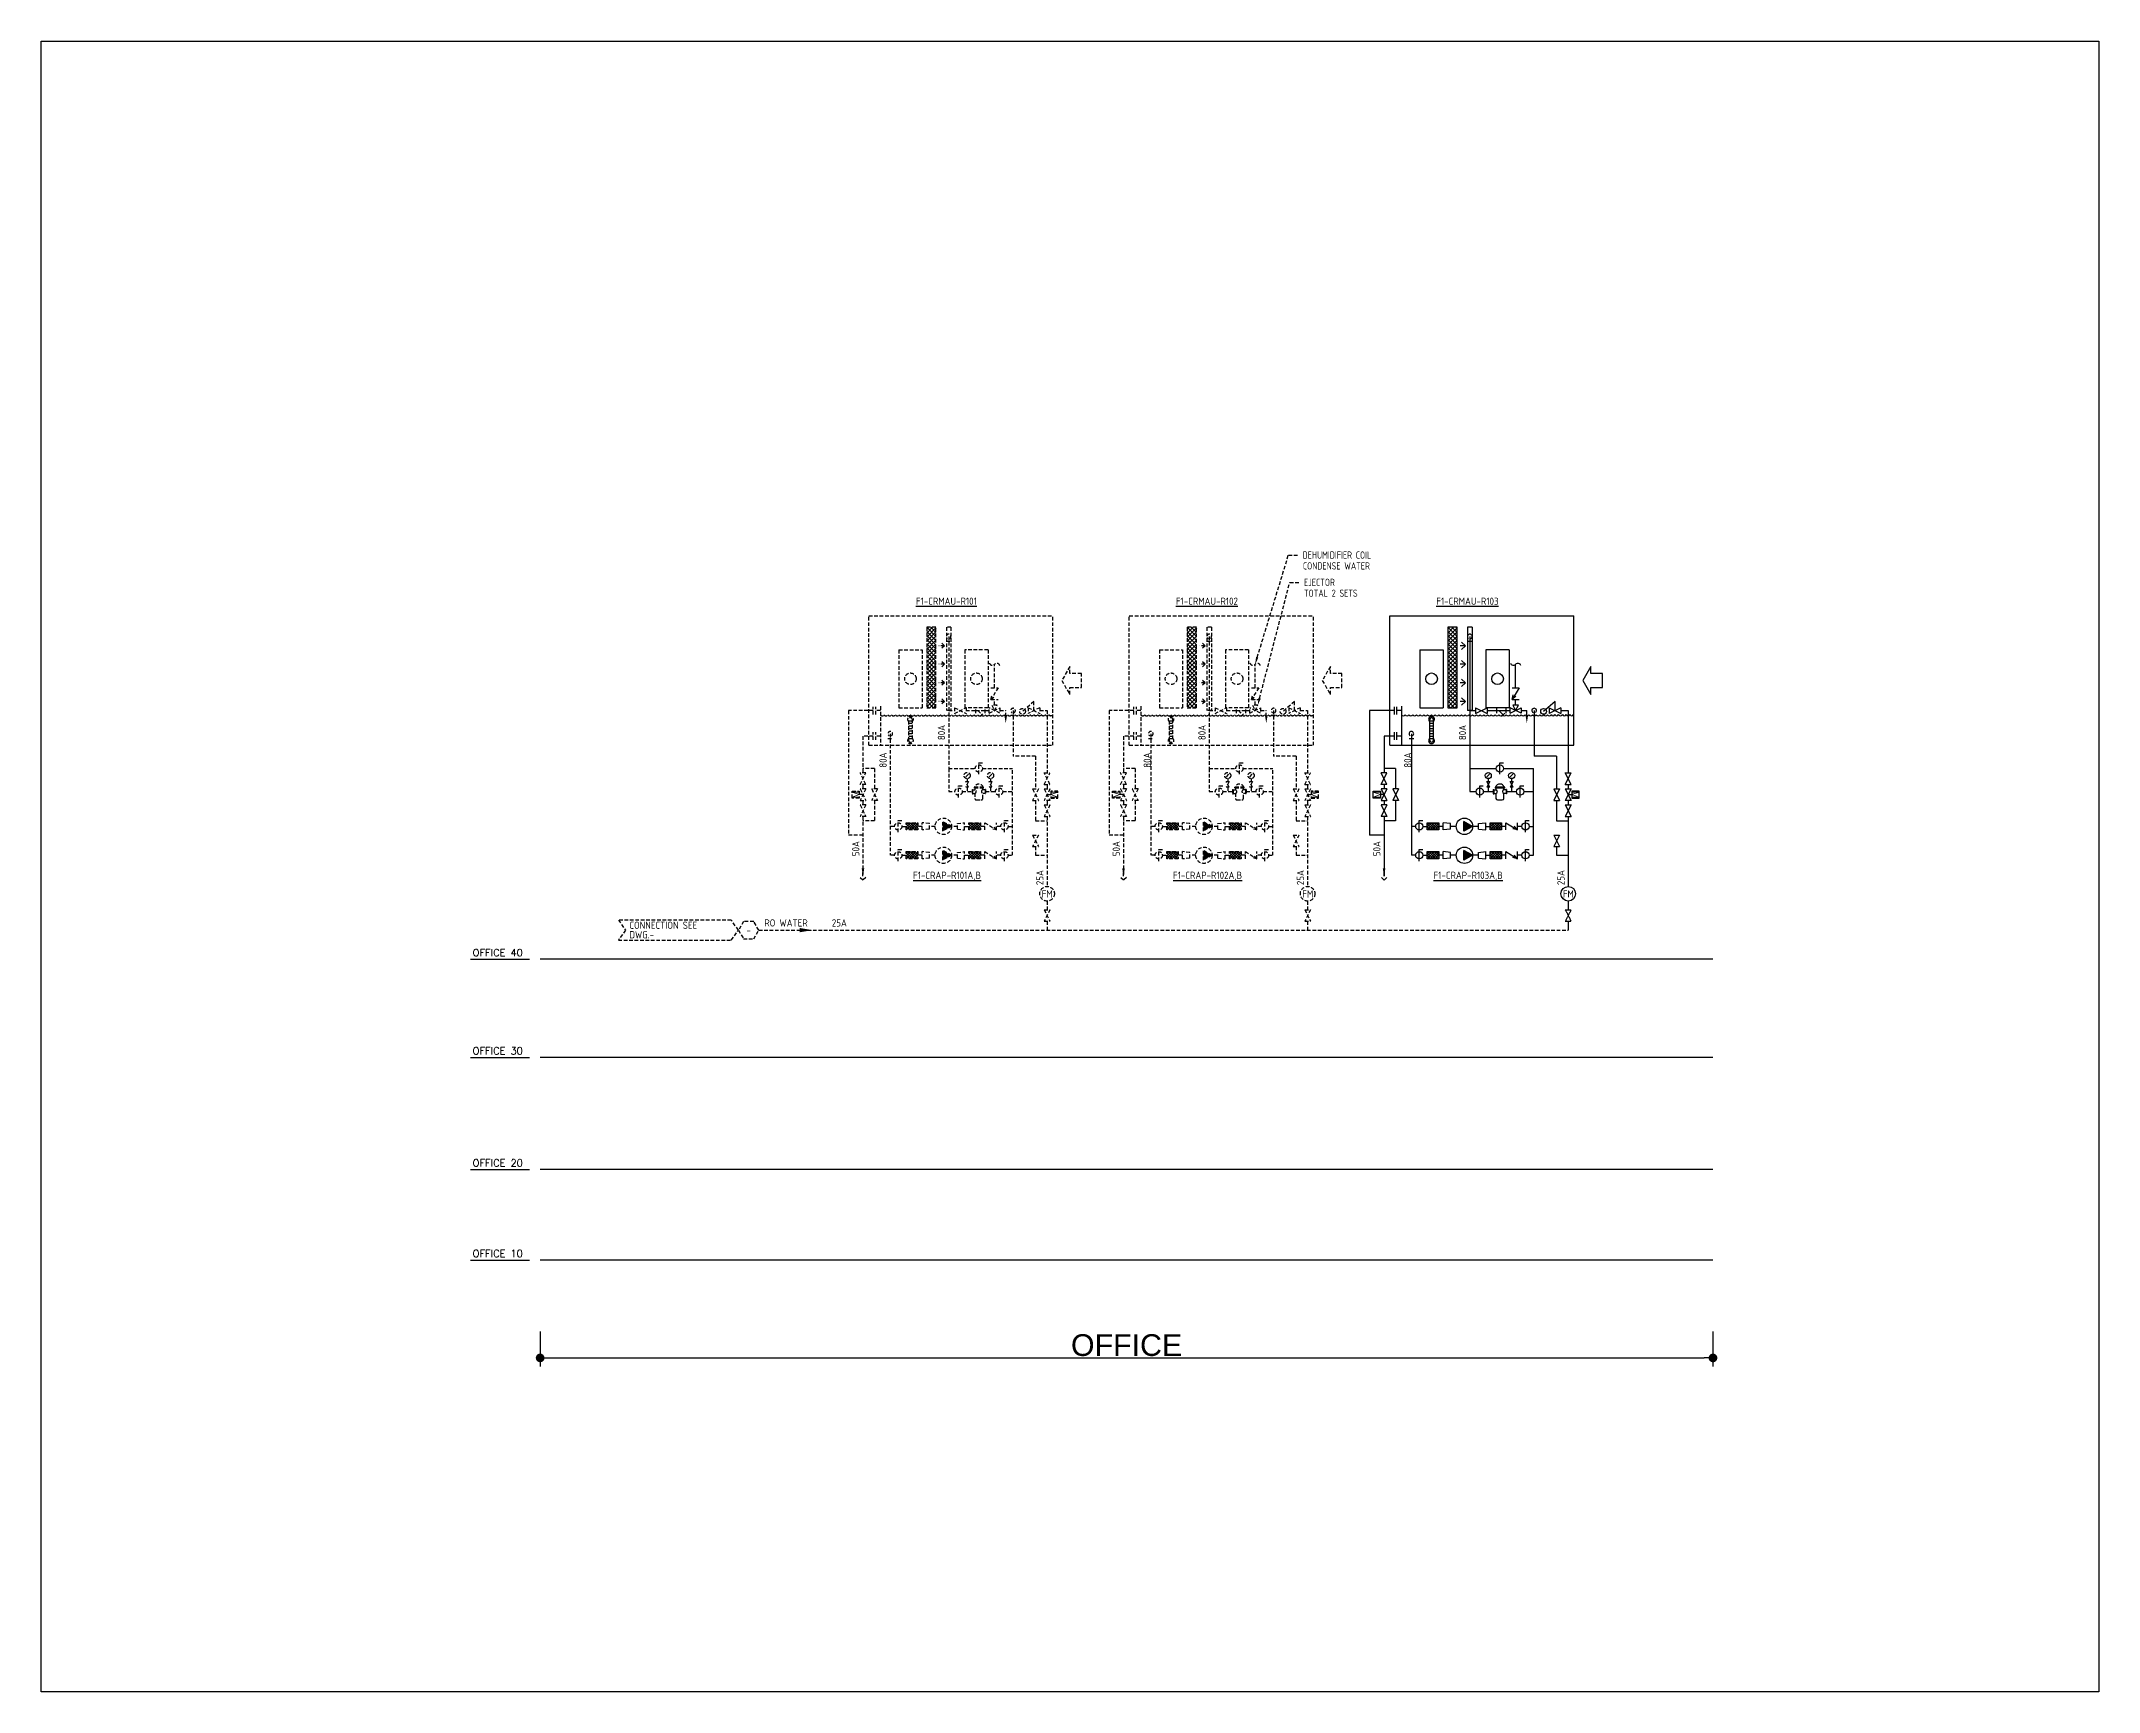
# Model space of a CAD drawing. Extents: x 41366 to 42076, y 84937 to 85507.
import ezdxf
from ezdxf.enums import TextEntityAlignment as Align

# ---------------------------------------------------------------- set-up
doc = ezdxf.new("R2010")
doc.units = 0
doc.header["$LTSCALE"] = 10
doc.linetypes.add('HIDDEN2', pattern=[0.1875, 0.125, -0.0625])
for name, color, linetype in [('A-DETL-01', 1, 'Continuous'), ('DETL-TXT', 4, 'Continuous'), ('M-CMDUCT-TEXT', 3, 'Continuous'), ('M-CR ZONE', 1, 'Continuous'), ('M-CWTR-VAVE', 2, 'Continuous'), ('M-EQ-AW', 22, 'Continuous'), ('M-EQPM-AW-TXT', 4, 'Continuous'), ('M-PIPE-AW', 170, 'Continuous'), ('M-PIPE-FITTING', 2, 'Continuous'), ('txt', 2, 'Continuous')]:
    doc.layers.add(name, color=color, linetype=linetype)
doc.styles.add('AA-TXT', font='isocp.shx', dxfattribs={"bigfont": 'chineset.shx'})
doc.styles.add('STDTEXT', font='simplex.shx', dxfattribs={"bigfont": 'china.shx'})
doc.dimstyles.new('10-dim', dxfattribs={"dimscale": 10, "dimtxt": 0.25, "dimasz": 0.1, "dimexe": 0.1, "dimexo": 0.1, "dimgap": 0.05, "dimtad": 1, "dimdec": 0, "dimlfac": 100, "dimdsep": 46, "dimtxsty": 'AA-TXT', "dimblk": 'DOT', "dimcen": 2, "dimclrd": 256, "dimclre": 256, "dimclrt": 256, "dimazin": 0, "dimtfac": 1, "dimtdec": 0, "dimtix": 1, "dimtmove": 2, "dimatfit": 3, "dimldrblk": 'CIR', "dimfxl": 1, "dimtvp": 1, "dimtolj": 1, "dimtzin": 0, "dimarcsym": 0})

msp = doc.modelspace()

# ---------------------------------------------------------------- texts
at = {"layer": 'DETL-TXT', "color": 252, "linetype": 'HIDDEN2', "style": 'AA-TXT', "width": 0.8}
for s, p in [('DEHUMIDIFIER COIL', (41801.313, 85329.545)), ('CONDENSE WATER', (41801.406, 85325.795)), ('TOTAL 2 SETS', (41801.785, 85316.366)), ('EJECTOR', (41801.785, 85320.116))]:
    msp.add_text(s, height=2.5, dxfattribs=at).set_placement(p, align=Align.MIDDLE_LEFT)
at = {"layer": 'DETL-TXT', "color": 252, "linetype": 'HIDDEN2', "style": 'AA-TXT'}
for s, p in [('80A', (41677.798, 85265.572)), ('80A', (41767.798, 85265.572)), ('80A', (41657.624, 85256.047)), ('80A', (41748.874, 85256.047)), ('50A', (41648.198, 85225.481)), ('50A', (41738.198, 85225.481)), ('25A', (41711.798, 85215.481)), ('25A', (41801.798, 85215.481))]:
    msp.add_text(s, height=2.5, rotation=90, dxfattribs=at).set_placement(p)
at = {"layer": 'DETL-TXT', "ltscale": 0.1, "style": 'AA-TXT'}
for s, p in [('80A', (41857.798, 85265.572)), ('80A', (41838.874, 85256.047)), ('50A', (41828.198, 85225.481)), ('25A', (41891.798, 85215.481))]:
    msp.add_text(s, height=2.5, rotation=90, dxfattribs=at).set_placement(p)
at = {"layer": 'DETL-TXT', "color": 252, "linetype": 'HIDDEN2', "style": 'AA-TXT'}
for s, p in [('FM', (41713.085, 85212.425)), ('FM', (41803.085, 85212.425)), ('-', (41609.942, 85199.922))]:
    msp.add_text(s, height=2.5, dxfattribs=at).set_placement(p, align=Align.MIDDLE)
at = {"layer": 'DETL-TXT', "ltscale": 0.1, "style": 'AA-TXT'}
msp.add_text('FM', height=2.5, dxfattribs=at).set_placement((41893.085, 85212.425), align=Align.MIDDLE)
at = {"layer": 'DETL-TXT', "color": 252, "linetype": 'HIDDEN2', "style": 'AA-TXT'}
for s, p in [('CONNECTION SEE', (41568.761, 85200.369)), ('RO WATER', (41615.381, 85201.172)), ('25A', (41638.684, 85201.172)), ('DWG.-', (41568.761, 85197.069))]:
    msp.add_text(s, height=2.5, dxfattribs=at).set_placement(p)
at = {"layer": 'M-CMDUCT-TEXT', "style": 'STDTEXT'}
for s, p in [('OFFICE 40', (41514.616, 85192.124)), ('OFFICE 30', (41514.616, 85158.214)), ('OFFICE 20', (41514.616, 85119.474)), ('OFFICE 10', (41514.616, 85088.163))]:
    msp.add_text(s, height=2.5, dxfattribs=at).set_placement(p, align=Align.MIDDLE_LEFT)
at = {"layer": 'M-EQPM-AW-TXT', "color": 252, "linetype": 'HIDDEN2', "style": 'AA-TXT'}
for s, p in [('%%UF1-CRMAU-R101', (41678.248, 85313.592)), ('%%UF1-CRMAU-R102', (41768.248, 85313.592)), ('%%UF1-CRAP-R101A,B', (41678.483, 85218.591)), ('%%UF1-CRAP-R102A,B', (41768.483, 85218.591))]:
    msp.add_text(s, height=2.5, dxfattribs=at).set_placement(p, align=Align.MIDDLE)
at = {"layer": 'M-EQPM-AW-TXT', "style": 'AA-TXT'}
for s, p in [('%%UF1-CRMAU-R103', (41858.248, 85313.592)), ('%%UF1-CRAP-R103A,B', (41858.483, 85218.591))]:
    msp.add_text(s, height=2.5, dxfattribs=at).set_placement(p, align=Align.MIDDLE)
at = {"layer": 'M-PIPE-FITTING', "color": 252, "linetype": 'HIDDEN2', "style": 'STDTEXT'}
for rotation, p in [(90, (41646.936, 85246.742)), (270, (41715.56, 85246.742)), (90, (41736.936, 85246.742)), (270, (41805.56, 85246.742))]:
    msp.add_text('M', height=2.5, rotation=rotation, dxfattribs=at).set_placement(p, align=Align.MIDDLE)
at = {"layer": 'M-PIPE-FITTING', "ltscale": 0.1, "style": 'STDTEXT'}
for rotation, p in [(90, (41826.936, 85246.742)), (270, (41895.56, 85246.742))]:
    msp.add_text('M', height=2.5, rotation=rotation, dxfattribs=at).set_placement(p, align=Align.MIDDLE)

# ---------------------------------------------------------------- blocks, each defined once
blk = doc.blocks.new('_DOT')
at = {"color": 0, "linetype": 'ByBlock'}
blk.add_line((-0.5, 0), (-1, 0), dxfattribs=at)
at = {"color": 0, "linetype": 'ByBlock', "const_width": 0.5}
blk.add_lwpolyline([(-0.25, 0, 1), (0.25, 0, 1)], format="xyb", close=True, dxfattribs=at)
blk = doc.blocks.new('*D3')
at = {"layer": 'DEFPOINTS', "color": 0, "transparency": 16777216}
for p in [(41537.93, 85064.27), (41943.06, 85064.27), (41943.06, 85052.09)]:
    blk.add_point(p, dxfattribs=at)
at = {"layer": 'txt', "lineweight": -2, "transparency": 16777216}
for p, q in [((41537.93, 85061.27), (41537.93, 85049.09)), ((41943.06, 85061.27), (41943.06, 85049.09)), ((41540.93, 85052.09), (41940.06, 85052.09))]:
    blk.add_line(p, q, dxfattribs=at)
at = {"layer": 'txt', "lineweight": -2, "transparency": 16777216, "xscale": 3, "yscale": 3, "zscale": 3, "rotation": 180}
blk.add_blockref('_DOT', (41537.93, 85052.09), dxfattribs=at)
at = {"layer": 'txt', "lineweight": -2, "transparency": 16777216, "xscale": 3, "yscale": 3, "zscale": 3}
blk.add_blockref('_DOT', (41943.06, 85052.09), dxfattribs=at)
at = {"layer": 'txt', "transparency": 16777216, "insert": (41740.5, 85056.47), "char_height": 7.5, "attachment_point": 5, "style": 'AA-TXT'}
blk.add_mtext('\\A1;{\\fArial|b0|i0|c0|p34;OFFICE}', dxfattribs=at)
blk = doc.blocks.new('CIR')
at = {"color": 0}
blk.add_line((1, 0), (-1, 0), dxfattribs=at)
at = {"color": 3}
blk.add_circle((0, 0), 0.5, dxfattribs=at)

# ---------------------------------------------------------------- dimensions: what is measured, and where the dimension line sits
at = {"layer": 'txt'}
dim = msp.add_linear_dim(base=(41943.062, 85052.093), p1=(41537.933, 85064.27), p2=(41943.062, 85064.27), text='{\\fArial|b0|i0|c0|p34;OFFICE}', dimstyle='10-dim', override={"dimtxt": 0.75, "dimasz": 0.3, "dimexe": 0.3, "dimexo": 0.3}, dxfattribs=at)
dim.commit()
dim.dimension.update_dxf_attribs({"geometry": '*D3', "text_midpoint": (41740.498, 85056.474)})

# ---------------------------------------------------------------- hatches: boundary and pattern name
at = {"layer": 'M-EQ-AW', "linetype": 'HIDDEN2'}
h = msp.add_hatch(dxfattribs=at)
h.set_pattern_fill('ANSI37', color=252, scale=8, style=0)
h.set_pattern_definition([(45, (41518.2894, 85101.3506), (-0.7071068, 0.7071068), []), (135, (41518.2894, 85101.3506), (-0.7071068, -0.7071068), [])])
h.paths.add_polyline_path([(41671.448, 85304.592), (41671.448, 85276.792), (41674.648, 85276.792), (41674.648, 85304.592)])
h = msp.add_hatch(dxfattribs=at)
h.set_pattern_fill('ANSI37', color=252, scale=8, style=0)
h.set_pattern_definition([(45, (41608.2894, 85101.3506), (-0.7071068, 0.7071068), []), (135, (41608.2894, 85101.3506), (-0.7071068, -0.7071068), [])])
h.paths.add_polyline_path([(41761.448, 85304.592), (41761.448, 85276.792), (41764.648, 85276.792), (41764.648, 85304.592)])
at = {"layer": 'M-EQ-AW', "ltscale": 0.1}
h = msp.add_hatch(dxfattribs=at)
h.set_pattern_fill('ANSI37', color=256, scale=8, style=0)
h.set_pattern_definition([(45, (41698.2894, 85101.3506), (-0.7071068, 0.7071068), []), (135, (41698.2894, 85101.3506), (-0.7071068, -0.7071068), [])])
h.paths.add_polyline_path([(41851.448, 85304.592), (41851.448, 85276.792), (41854.648, 85276.792), (41854.648, 85304.592)])
at = {"layer": 'M-PIPE-FITTING', "linetype": 'HIDDEN2'}
h = msp.add_hatch(dxfattribs=at)
h.set_pattern_fill('ANSI37', color=252, scale=5, angle=180, style=0)
h.set_pattern_definition([(225, (41920.42, 85590.5079), (0.4419417, -0.4419417), []), (315, (41920.42, 85590.5079), (0.4419417, 0.4419417), [])])
h.paths.add_polyline_path([(41668.374, 85234.554), (41664.374, 85234.554), (41664.374, 85237.058), (41668.374, 85237.058)])
h = msp.add_hatch(dxfattribs=at)
h.set_pattern_fill('ANSI37', color=252, scale=5, angle=180, style=0)
h.set_pattern_definition([(225, (41942.0938, 85590.5079), (0.4419417, -0.4419417), []), (315, (41942.0938, 85590.5079), (0.4419417, 0.4419417), [])])
h.paths.add_polyline_path([(41690.048, 85234.554), (41686.048, 85234.554), (41686.048, 85237.058), (41690.048, 85237.058)])
h = msp.add_hatch(dxfattribs=at)
h.set_pattern_fill('ANSI37', color=252, scale=5, angle=180, style=0)
h.set_pattern_definition([(225, (42010.42, 85590.5079), (0.4419417, -0.4419417), []), (315, (42010.42, 85590.5079), (0.4419417, 0.4419417), [])])
h.paths.add_polyline_path([(41758.374, 85234.554), (41754.374, 85234.554), (41754.374, 85237.058), (41758.374, 85237.058)])
h = msp.add_hatch(dxfattribs=at)
h.set_pattern_fill('ANSI37', color=252, scale=5, angle=180, style=0)
h.set_pattern_definition([(225, (42032.0938, 85590.5079), (0.4419417, -0.4419417), []), (315, (42032.0938, 85590.5079), (0.4419417, 0.4419417), [])])
h.paths.add_polyline_path([(41780.048, 85234.554), (41776.048, 85234.554), (41776.048, 85237.058), (41780.048, 85237.058)])
at = {"layer": 'M-PIPE-FITTING', "ltscale": 0.1}
h = msp.add_hatch(dxfattribs=at)
h.set_pattern_fill('ANSI37', color=256, scale=5, angle=180, style=0)
h.set_pattern_definition([(225, (42100.42, 85590.5079), (0.4419417, -0.4419417), []), (315, (42100.42, 85590.5079), (0.4419417, 0.4419417), [])])
h.paths.add_polyline_path([(41848.374, 85234.554), (41844.374, 85234.554), (41844.374, 85237.058), (41848.374, 85237.058)])
h = msp.add_hatch(dxfattribs=at)
h.set_pattern_fill('ANSI37', color=256, scale=5, angle=180, style=0)
h.set_pattern_definition([(225, (42122.0938, 85590.5079), (0.4419417, -0.4419417), []), (315, (42122.0938, 85590.5079), (0.4419417, 0.4419417), [])])
h.paths.add_polyline_path([(41870.048, 85234.554), (41866.048, 85234.554), (41866.048, 85237.058), (41870.048, 85237.058)])
at = {"layer": 'M-PIPE-FITTING', "linetype": 'HIDDEN2'}
h = msp.add_hatch(dxfattribs=at)
h.set_pattern_fill('ANSI37', color=252, scale=5, angle=180, style=0)
h.set_pattern_definition([(225, (41920.42, 85580.5079), (0.4419417, -0.4419417), []), (315, (41920.42, 85580.5079), (0.4419417, 0.4419417), [])])
h.paths.add_polyline_path([(41668.374, 85224.554), (41664.374, 85224.554), (41664.374, 85227.058), (41668.374, 85227.058)])
h = msp.add_hatch(dxfattribs=at)
h.set_pattern_fill('ANSI37', color=252, scale=5, angle=180, style=0)
h.set_pattern_definition([(225, (41942.0938, 85580.5079), (0.4419417, -0.4419417), []), (315, (41942.0938, 85580.5079), (0.4419417, 0.4419417), [])])
h.paths.add_polyline_path([(41690.048, 85224.554), (41686.048, 85224.554), (41686.048, 85227.058), (41690.048, 85227.058)])
h = msp.add_hatch(dxfattribs=at)
h.set_pattern_fill('ANSI37', color=252, scale=5, angle=180, style=0)
h.set_pattern_definition([(225, (42010.42, 85580.5079), (0.4419417, -0.4419417), []), (315, (42010.42, 85580.5079), (0.4419417, 0.4419417), [])])
h.paths.add_polyline_path([(41758.374, 85224.554), (41754.374, 85224.554), (41754.374, 85227.058), (41758.374, 85227.058)])
h = msp.add_hatch(dxfattribs=at)
h.set_pattern_fill('ANSI37', color=252, scale=5, angle=180, style=0)
h.set_pattern_definition([(225, (42032.0938, 85580.5079), (0.4419417, -0.4419417), []), (315, (42032.0938, 85580.5079), (0.4419417, 0.4419417), [])])
h.paths.add_polyline_path([(41780.048, 85224.554), (41776.048, 85224.554), (41776.048, 85227.058), (41780.048, 85227.058)])
at = {"layer": 'M-PIPE-FITTING', "ltscale": 0.1}
h = msp.add_hatch(dxfattribs=at)
h.set_pattern_fill('ANSI37', color=256, scale=5, angle=180, style=0)
h.set_pattern_definition([(225, (42100.42, 85580.5079), (0.4419417, -0.4419417), []), (315, (42100.42, 85580.5079), (0.4419417, 0.4419417), [])])
h.paths.add_polyline_path([(41848.374, 85224.554), (41844.374, 85224.554), (41844.374, 85227.058), (41848.374, 85227.058)])
h = msp.add_hatch(dxfattribs=at)
h.set_pattern_fill('ANSI37', color=256, scale=5, angle=180, style=0)
h.set_pattern_definition([(225, (42122.0938, 85580.5079), (0.4419417, -0.4419417), []), (315, (42122.0938, 85580.5079), (0.4419417, 0.4419417), [])])
h.paths.add_polyline_path([(41870.048, 85224.554), (41866.048, 85224.554), (41866.048, 85227.058), (41870.048, 85227.058)])

# ---------------------------------------------------------------- linework, layer by layer
at = {"layer": 'A-DETL-01', "linetype": 'Continuous'}
for p, q in [((41513.832, 85189.874), (41534.306, 85189.874)), ((41513.832, 85155.964), (41534.306, 85155.964)), ((41513.832, 85117.224), (41534.306, 85117.224)), ((41513.832, 85085.913), (41534.306, 85085.913))]:
    msp.add_line(p, q, dxfattribs=at)
at = {"layer": 'DEFPOINTS', "color": 1}
msp.add_lwpolyline([(41365.567, 85507.146), (42076.347, 85507.146), (42076.347, 84936.686), (41365.567, 84936.686)], close=True, dxfattribs=at)
at = {"layer": 'DETL-TXT', "color": 252, "linetype": 'HIDDEN2'}
for points in [[(41785.628, 85294.183), (41796.4, 85329.545), (41800.113, 85329.545)], [(41786.455, 85280.063), (41796.873, 85320.116), (41800.585, 85320.116)]]:
    msp.add_lwpolyline(points, dxfattribs=at)
for points in [[(41606.442, 85199.922), (41603.942, 85203.422), (41564.942, 85203.422), (41567.442, 85199.922), (41564.942, 85196.422), (41603.942, 85196.422)], [(41606.442, 85199.922), (41608.192, 85196.891), (41611.692, 85196.891), (41613.442, 85199.922), (41611.692, 85202.953), (41608.192, 85202.953)]]:
    msp.add_lwpolyline(points, close=True, dxfattribs=at)
for points in [[(41786.027, 85294.062), (41784.9, 85291.792), (41785.23, 85294.305)], [(41786.858, 85279.958), (41785.825, 85277.643), (41786.052, 85280.168)]]:
    msp.add_solid(points, dxfattribs=at)
at = {"layer": 'M-CR ZONE'}
for p, q in [((41943.062, 85189.874), (41537.933, 85189.874)), ((41943.062, 85155.964), (41537.933, 85155.964)), ((41943.062, 85117.224), (41537.933, 85117.224)), ((41943.062, 85085.913), (41537.933, 85085.913))]:
    msp.add_line(p, q, dxfattribs=at)
at = {"layer": 'M-CWTR-VAVE', "color": 252, "linetype": 'HIDDEN2'}
for centre in [(41713.048, 85212.483), (41803.048, 85212.483)]:
    msp.add_circle(centre, 2.527, dxfattribs=at)
at = {"layer": 'M-CWTR-VAVE', "ltscale": 0.1}
msp.add_circle((41893.048, 85212.483), 2.527, dxfattribs=at)
at = {"layer": 'M-EQ-AW', "color": 252, "linetype": 'HIDDEN2'}
for p, q in [((41651.448, 85308.592), (41715.048, 85308.592)), ((41651.448, 85263.792), (41651.448, 85308.592)), ((41715.048, 85263.792), (41715.048, 85308.592)), ((41741.448, 85308.592), (41805.048, 85308.592)), ((41741.448, 85263.792), (41741.448, 85308.592)), ((41805.048, 85263.792), (41805.048, 85308.592)), ((41674.648, 85304.592), (41671.448, 85304.592)), ((41678.248, 85304.592), (41678.248, 85275.792)), ((41679.848, 85304.592), (41678.248, 85304.592)), ((41679.848, 85304.592), (41679.848, 85275.792)), ((41764.648, 85304.592), (41761.448, 85304.592)), ((41768.248, 85304.592), (41768.248, 85275.792)), ((41769.848, 85304.592), (41768.248, 85304.592)), ((41769.848, 85304.592), (41769.848, 85275.792)), ((41661.848, 85296.792), (41661.848, 85276.792)), ((41661.848, 85296.792), (41669.848, 85296.792)), ((41669.848, 85296.792), (41669.848, 85276.792)), ((41677.613, 85298.192), (41675.693, 85298.192)), ((41677.613, 85298.192), (41676.24, 85299.461)), ((41677.613, 85298.192), (41676.24, 85296.922)), ((41684.648, 85296.792), (41684.648, 85276.792)), ((41692.648, 85296.792), (41684.648, 85296.792)), ((41692.648, 85296.792), (41692.648, 85276.792)), ((41751.848, 85296.792), (41751.848, 85276.792)), ((41751.848, 85296.792), (41759.848, 85296.792)), ((41759.848, 85296.792), (41759.848, 85276.792)), ((41767.613, 85298.192), (41765.693, 85298.192)), ((41767.613, 85298.192), (41766.24, 85299.461)), ((41767.613, 85298.192), (41766.24, 85296.922)), ((41774.648, 85296.792), (41774.648, 85276.792)), ((41782.648, 85296.792), (41774.648, 85296.792)), ((41782.648, 85296.792), (41782.648, 85276.792)), ((41677.613, 85291.792), (41675.693, 85291.792)), ((41677.613, 85291.792), (41676.24, 85293.061)), ((41677.613, 85291.792), (41676.24, 85290.522)), ((41677.613, 85285.392), (41676.24, 85286.661)), ((41767.613, 85291.792), (41765.693, 85291.792)), ((41767.613, 85291.792), (41766.24, 85293.061)), ((41767.613, 85291.792), (41766.24, 85290.522)), ((41767.613, 85285.392), (41766.24, 85286.661)), ((41677.613, 85285.392), (41675.693, 85285.392)), ((41677.613, 85285.392), (41676.24, 85284.122)), ((41677.613, 85278.992), (41676.24, 85280.261)), ((41767.613, 85285.392), (41765.693, 85285.392)), ((41767.613, 85285.392), (41766.24, 85284.122)), ((41767.613, 85278.992), (41766.24, 85280.261)), ((41653.877, 85274.433), (41653.877, 85277.15)), ((41655.448, 85275.792), (41653.877, 85275.792)), ((41655.448, 85277.28), (41655.448, 85263.792)), ((41661.848, 85276.792), (41669.848, 85276.792)), ((41677.613, 85278.992), (41675.693, 85278.992)), ((41677.613, 85278.992), (41676.24, 85277.722)), ((41679.848, 85275.792), (41678.248, 85275.792)), ((41692.648, 85276.792), (41684.648, 85276.792)), ((41743.877, 85274.433), (41743.877, 85277.15)), ((41745.448, 85275.792), (41743.877, 85275.792)), ((41745.448, 85277.28), (41745.448, 85263.792)), ((41751.848, 85276.792), (41759.848, 85276.792)), ((41767.613, 85278.992), (41765.693, 85278.992)), ((41767.613, 85278.992), (41766.24, 85277.722)), ((41769.848, 85275.792), (41768.248, 85275.792)), ((41782.648, 85276.792), (41774.648, 85276.792)), ((41653.877, 85265.633), (41653.877, 85268.35)), ((41655.448, 85266.992), (41653.877, 85266.992)), ((41743.877, 85265.633), (41743.877, 85268.35)), ((41745.448, 85266.992), (41743.877, 85266.992)), ((41651.448, 85263.792), (41715.048, 85263.792)), ((41741.448, 85263.792), (41805.048, 85263.792)), ((41687.143, 85248.529), (41687.143, 85247.054)), ((41687.143, 85248.529), (41687.307, 85248.529)), ((41687.143, 85247.054), (41687.307, 85247.054)), ((41687.225, 85248.529), (41687.225, 85247.054)), ((41687.307, 85248.529), (41687.307, 85247.054)), ((41687.307, 85248.393), (41688.092, 85248.393)), ((41687.307, 85247.191), (41688.092, 85247.191)), ((41691.116, 85249.313), (41687.818, 85249.313)), ((41687.818, 85249.313), (41687.818, 85249.039)), ((41691.116, 85249.176), (41687.818, 85249.176)), ((41691.116, 85249.039), (41687.818, 85249.039)), ((41688.092, 85249.039), (41688.092, 85248.393)), ((41688.092, 85247.191), (41688.092, 85245.46)), ((41688.639, 85244.912), (41690.295, 85244.912)), ((41690.842, 85248.393), (41690.842, 85249.039)), ((41691.627, 85248.393), (41690.842, 85248.393)), ((41691.627, 85247.191), (41690.842, 85247.191)), ((41690.842, 85245.46), (41690.842, 85247.191)), ((41691.116, 85249.039), (41691.116, 85249.313)), ((41691.627, 85248.529), (41691.627, 85247.054)), ((41691.791, 85248.529), (41691.627, 85248.529)), ((41691.791, 85247.054), (41691.627, 85247.054)), ((41691.709, 85248.529), (41691.709, 85247.054)), ((41691.791, 85248.529), (41691.791, 85247.054)), ((41777.143, 85248.529), (41777.143, 85247.054)), ((41777.143, 85248.529), (41777.307, 85248.529)), ((41777.143, 85247.054), (41777.307, 85247.054)), ((41777.225, 85248.529), (41777.225, 85247.054)), ((41777.307, 85248.529), (41777.307, 85247.054)), ((41777.307, 85248.393), (41778.092, 85248.393)), ((41777.307, 85247.191), (41778.092, 85247.191)), ((41781.116, 85249.313), (41777.818, 85249.313)), ((41777.818, 85249.313), (41777.818, 85249.039)), ((41781.116, 85249.176), (41777.818, 85249.176)), ((41781.116, 85249.039), (41777.818, 85249.039)), ((41778.092, 85249.039), (41778.092, 85248.393)), ((41778.092, 85247.191), (41778.092, 85245.46)), ((41778.639, 85244.912), (41780.295, 85244.912)), ((41780.842, 85248.393), (41780.842, 85249.039)), ((41781.627, 85248.393), (41780.842, 85248.393)), ((41781.627, 85247.191), (41780.842, 85247.191)), ((41780.842, 85245.46), (41780.842, 85247.191)), ((41781.116, 85249.039), (41781.116, 85249.313)), ((41781.627, 85248.529), (41781.627, 85247.054)), ((41781.791, 85248.529), (41781.627, 85248.529)), ((41781.791, 85247.054), (41781.627, 85247.054)), ((41781.709, 85248.529), (41781.709, 85247.054)), ((41781.791, 85248.529), (41781.791, 85247.054)), ((41677.014, 85234.16), (41677.014, 85237.424)), ((41680.043, 85235.792), (41677.014, 85237.424)), ((41767.014, 85234.16), (41767.014, 85237.424)), ((41770.043, 85235.792), (41767.014, 85237.424)), ((41680.043, 85235.792), (41677.014, 85234.16)), ((41770.043, 85235.792), (41767.014, 85234.16)), ((41677.014, 85224.16), (41677.014, 85227.424)), ((41680.043, 85225.792), (41677.014, 85227.424)), ((41680.043, 85225.792), (41677.014, 85224.16)), ((41767.014, 85224.16), (41767.014, 85227.424)), ((41770.043, 85225.792), (41767.014, 85227.424)), ((41770.043, 85225.792), (41767.014, 85224.16))]:
    msp.add_line(p, q, dxfattribs=at)
at = {"layer": 'M-EQ-AW', "ltscale": 0.1}
for p, q in [((41831.448, 85308.592), (41895.048, 85308.592)), ((41831.448, 85263.792), (41831.448, 85308.592)), ((41895.048, 85263.792), (41895.048, 85308.592)), ((41854.648, 85304.592), (41851.448, 85304.592)), ((41858.248, 85304.592), (41858.248, 85275.792)), ((41859.848, 85304.592), (41858.248, 85304.592)), ((41859.848, 85304.592), (41859.848, 85275.792)), ((41841.848, 85296.792), (41841.848, 85276.792)), ((41841.848, 85296.792), (41849.848, 85296.792)), ((41849.848, 85296.792), (41849.848, 85276.792)), ((41857.613, 85298.192), (41855.693, 85298.192)), ((41857.613, 85298.192), (41856.24, 85299.461)), ((41857.613, 85298.192), (41856.24, 85296.922)), ((41864.648, 85296.792), (41864.648, 85276.792)), ((41872.648, 85296.792), (41864.648, 85296.792)), ((41872.648, 85296.792), (41872.648, 85276.792)), ((41857.613, 85291.792), (41855.693, 85291.792)), ((41857.613, 85291.792), (41856.24, 85293.061)), ((41857.613, 85291.792), (41856.24, 85290.522)), ((41857.613, 85285.392), (41856.24, 85286.661)), ((41857.613, 85285.392), (41855.693, 85285.392)), ((41857.613, 85285.392), (41856.24, 85284.122)), ((41857.613, 85278.992), (41856.24, 85280.261)), ((41833.877, 85274.433), (41833.877, 85277.15)), ((41835.448, 85275.792), (41833.877, 85275.792)), ((41835.448, 85277.28), (41835.448, 85263.792)), ((41841.848, 85276.792), (41849.848, 85276.792)), ((41857.613, 85278.992), (41855.693, 85278.992)), ((41857.613, 85278.992), (41856.24, 85277.722)), ((41859.848, 85275.792), (41858.248, 85275.792)), ((41872.648, 85276.792), (41864.648, 85276.792)), ((41833.877, 85265.633), (41833.877, 85268.35)), ((41835.448, 85266.992), (41833.877, 85266.992)), ((41831.448, 85263.792), (41895.048, 85263.792)), ((41867.143, 85248.529), (41867.143, 85247.054)), ((41867.143, 85248.529), (41867.307, 85248.529)), ((41867.143, 85247.054), (41867.307, 85247.054)), ((41867.225, 85248.529), (41867.225, 85247.054)), ((41867.307, 85248.529), (41867.307, 85247.054)), ((41867.307, 85248.393), (41868.092, 85248.393)), ((41867.307, 85247.191), (41868.092, 85247.191)), ((41871.116, 85249.313), (41867.818, 85249.313)), ((41867.818, 85249.313), (41867.818, 85249.039)), ((41871.116, 85249.176), (41867.818, 85249.176)), ((41871.116, 85249.039), (41867.818, 85249.039)), ((41868.092, 85249.039), (41868.092, 85248.393)), ((41868.092, 85247.191), (41868.092, 85245.46)), ((41868.639, 85244.912), (41870.295, 85244.912)), ((41870.842, 85248.393), (41870.842, 85249.039)), ((41871.627, 85248.393), (41870.842, 85248.393)), ((41871.627, 85247.191), (41870.842, 85247.191)), ((41870.842, 85245.46), (41870.842, 85247.191)), ((41871.116, 85249.039), (41871.116, 85249.313)), ((41871.627, 85248.529), (41871.627, 85247.054)), ((41871.791, 85248.529), (41871.627, 85248.529)), ((41871.791, 85247.054), (41871.627, 85247.054)), ((41871.709, 85248.529), (41871.709, 85247.054)), ((41871.791, 85248.529), (41871.791, 85247.054)), ((41857.014, 85234.16), (41857.014, 85237.424)), ((41860.043, 85235.792), (41857.014, 85237.424)), ((41860.043, 85235.792), (41857.014, 85234.16)), ((41857.014, 85224.16), (41857.014, 85227.424)), ((41860.043, 85225.792), (41857.014, 85227.424)), ((41860.043, 85225.792), (41857.014, 85224.16))]:
    msp.add_line(p, q, dxfattribs=at)
at = {"layer": 'M-EQ-AW', "color": 252, "linetype": 'HIDDEN2'}
for points in [[(41671.448, 85304.592), (41671.448, 85276.792), (41674.648, 85276.792), (41674.648, 85304.592)], [(41761.448, 85304.592), (41761.448, 85276.792), (41764.648, 85276.792), (41764.648, 85304.592)]]:
    msp.add_lwpolyline(points, dxfattribs=at)
at = {"layer": 'M-EQ-AW', "ltscale": 0.1}
msp.add_lwpolyline([(41851.448, 85304.592), (41851.448, 85276.792), (41854.648, 85276.792), (41854.648, 85304.592)], dxfattribs=at)
at = {"layer": 'M-EQ-AW', "color": 252, "linetype": 'HIDDEN2'}
for points in [[(41720.884, 85288.592), (41720.884, 85290.992), (41718.113, 85286.192), (41720.884, 85281.392), (41720.884, 85283.792), (41724.884, 85283.792), (41724.884, 85288.592)], [(41810.884, 85288.592), (41810.884, 85290.992), (41808.113, 85286.192), (41810.884, 85281.392), (41810.884, 85283.792), (41814.884, 85283.792), (41814.884, 85288.592)]]:
    msp.add_lwpolyline(points, close=True, dxfattribs=at)
at = {"layer": 'M-EQ-AW', "ltscale": 0.1}
msp.add_lwpolyline([(41900.884, 85288.592), (41900.884, 85290.992), (41898.113, 85286.192), (41900.884, 85281.392), (41900.884, 85283.792), (41904.884, 85283.792), (41904.884, 85288.592)], close=True, dxfattribs=at)
at = {"layer": 'M-EQ-AW', "color": 252, "linetype": 'HIDDEN2'}
for centre, radius in [((41665.848, 85286.792), 2), ((41688.648, 85286.792), 2), ((41755.848, 85286.792), 2), ((41778.648, 85286.792), 2), ((41677.211, 85235.792), 2.832), ((41767.211, 85235.792), 2.832), ((41677.211, 85225.792), 2.832), ((41767.211, 85225.792), 2.832)]:
    msp.add_circle(centre, radius, dxfattribs=at)
at = {"layer": 'M-EQ-AW', "ltscale": 0.1}
for centre, radius in [((41845.848, 85286.792), 2), ((41868.648, 85286.792), 2), ((41857.211, 85235.792), 2.832), ((41857.211, 85225.792), 2.832)]:
    msp.add_circle(centre, radius, dxfattribs=at)
at = {"layer": 'M-EQ-AW', "color": 252, "linetype": 'HIDDEN2'}
for centre, radius, start, end in [((41656.095, 85274.736), 0.753, 210.798233, 329.201767), ((41657.389, 85274.736), 0.753, 210.798233, 329.201767), ((41658.682, 85274.736), 0.753, 210.798233, 329.201767), ((41659.976, 85274.736), 0.753, 210.798233, 329.201767), ((41661.27, 85274.736), 0.753, 210.798233, 329.201767), ((41662.563, 85274.736), 0.753, 210.798233, 329.201767), ((41663.857, 85274.736), 0.753, 210.798233, 329.201767), ((41665.15, 85274.736), 0.753, 210.798233, 329.201767), ((41666.444, 85274.736), 0.753, 210.798233, 329.201767), ((41667.738, 85274.736), 0.753, 210.798233, 329.201767), ((41669.031, 85274.736), 0.753, 210.798233, 329.201767), ((41670.325, 85274.736), 0.753, 210.798233, 329.201767), ((41671.619, 85274.736), 0.753, 210.798233, 329.201767), ((41672.912, 85274.736), 0.753, 210.798233, 329.201767), ((41674.206, 85274.736), 0.753, 210.798233, 329.201767), ((41675.5, 85274.736), 0.753, 210.798233, 329.201767), ((41676.793, 85274.736), 0.753, 210.798233, 329.201767), ((41678.087, 85274.736), 0.753, 210.798233, 329.201767), ((41679.381, 85274.736), 0.753, 210.798233, 329.201767), ((41680.674, 85274.736), 0.753, 210.798233, 329.201767), ((41681.968, 85274.736), 0.753, 210.798233, 329.201767), ((41683.262, 85274.736), 0.753, 210.798233, 329.201767), ((41684.555, 85274.736), 0.753, 210.798233, 329.201767), ((41685.849, 85274.736), 0.753, 210.798233, 329.201767), ((41687.143, 85274.736), 0.753, 210.798233, 329.201767), ((41688.436, 85274.736), 0.753, 210.798233, 329.201767), ((41689.73, 85274.736), 0.753, 210.798233, 329.201767), ((41691.024, 85274.736), 0.753, 210.798233, 329.201767), ((41692.317, 85274.736), 0.753, 210.798233, 329.201767), ((41693.611, 85274.736), 0.753, 210.798233, 329.201767), ((41694.905, 85274.736), 0.753, 210.798233, 329.201767), ((41696.198, 85274.736), 0.753, 210.798233, 329.201767), ((41697.492, 85274.736), 0.753, 210.798233, 329.201767), ((41698.786, 85274.736), 0.753, 210.798233, 329.201767), ((41700.079, 85274.736), 0.753, 210.798233, 329.201767), ((41701.358, 85274.76), 0.753, 210.798233, 329.201767), ((41702.652, 85274.76), 0.753, 210.798233, 329.201767), ((41703.945, 85274.76), 0.753, 210.798233, 329.201767), ((41705.239, 85274.76), 0.753, 210.798233, 329.201767), ((41706.533, 85274.76), 0.753, 210.798233, 329.201767), ((41707.811, 85274.784), 0.753, 210.798233, 329.201767), ((41709.105, 85274.784), 0.753, 210.798233, 329.201767), ((41710.399, 85274.784), 0.753, 210.798233, 329.201767), ((41711.692, 85274.784), 0.753, 210.798233, 329.201767), ((41712.986, 85274.784), 0.753, 210.798233, 329.201767), ((41714.28, 85274.784), 0.753, 210.798233, 329.201767), ((41746.095, 85274.736), 0.753, 210.798233, 329.201767), ((41747.389, 85274.736), 0.753, 210.798233, 329.201767), ((41748.682, 85274.736), 0.753, 210.798233, 329.201767), ((41749.976, 85274.736), 0.753, 210.798233, 329.201767), ((41751.27, 85274.736), 0.753, 210.798233, 329.201767), ((41752.563, 85274.736), 0.753, 210.798233, 329.201767), ((41753.857, 85274.736), 0.753, 210.798233, 329.201767), ((41755.15, 85274.736), 0.753, 210.798233, 329.201767), ((41756.444, 85274.736), 0.753, 210.798233, 329.201767), ((41757.738, 85274.736), 0.753, 210.798233, 329.201767), ((41759.031, 85274.736), 0.753, 210.798233, 329.201767), ((41760.325, 85274.736), 0.753, 210.798233, 329.201767), ((41761.619, 85274.736), 0.753, 210.798233, 329.201767), ((41762.912, 85274.736), 0.753, 210.798233, 329.201767), ((41764.206, 85274.736), 0.753, 210.798233, 329.201767), ((41765.5, 85274.736), 0.753, 210.798233, 329.201767), ((41766.793, 85274.736), 0.753, 210.798233, 329.201767), ((41768.087, 85274.736), 0.753, 210.798233, 329.201767), ((41769.381, 85274.736), 0.753, 210.798233, 329.201767), ((41770.674, 85274.736), 0.753, 210.798233, 329.201767), ((41771.968, 85274.736), 0.753, 210.798233, 329.201767), ((41773.262, 85274.736), 0.753, 210.798233, 329.201767), ((41774.555, 85274.736), 0.753, 210.798233, 329.201767), ((41775.849, 85274.736), 0.753, 210.798233, 329.201767), ((41777.143, 85274.736), 0.753, 210.798233, 329.201767), ((41778.436, 85274.736), 0.753, 210.798233, 329.201767), ((41779.73, 85274.736), 0.753, 210.798233, 329.201767), ((41781.024, 85274.736), 0.753, 210.798233, 329.201767), ((41782.317, 85274.736), 0.753, 210.798233, 329.201767), ((41783.611, 85274.736), 0.753, 210.798233, 329.201767), ((41784.905, 85274.736), 0.753, 210.798233, 329.201767), ((41786.198, 85274.736), 0.753, 210.798233, 329.201767), ((41787.492, 85274.736), 0.753, 210.798233, 329.201767), ((41788.786, 85274.736), 0.753, 210.798233, 329.201767), ((41790.079, 85274.736), 0.753, 210.798233, 329.201767), ((41791.358, 85274.76), 0.753, 210.798233, 329.201767), ((41792.652, 85274.76), 0.753, 210.798233, 329.201767), ((41793.945, 85274.76), 0.753, 210.798233, 329.201767), ((41795.239, 85274.76), 0.753, 210.798233, 329.201767), ((41796.533, 85274.76), 0.753, 210.798233, 329.201767), ((41797.811, 85274.784), 0.753, 210.798233, 329.201767), ((41799.105, 85274.784), 0.753, 210.798233, 329.201767), ((41800.399, 85274.784), 0.753, 210.798233, 329.201767), ((41801.692, 85274.784), 0.753, 210.798233, 329.201767), ((41802.986, 85274.784), 0.753, 210.798233, 329.201767), ((41804.28, 85274.784), 0.753, 210.798233, 329.201767), ((41689.467, 85248.881), 1.543, 16.235611, 163.764389), ((41687.982, 85247.792), 0.611, 280.346986, 79.653014), ((41688.639, 85245.46), 0.547, 180, 270), ((41690.295, 85245.46), 0.547, 270, 0), ((41690.952, 85247.792), 0.611, 100.346986, 259.653014), ((41779.467, 85248.881), 1.543, 16.235611, 163.764389), ((41777.982, 85247.792), 0.611, 280.346986, 79.653014), ((41778.639, 85245.46), 0.547, 180, 270), ((41780.295, 85245.46), 0.547, 270, 0), ((41780.952, 85247.792), 0.611, 100.346986, 259.653014)]:
    msp.add_arc(centre, radius, start, end, dxfattribs=at)
at = {"layer": 'M-EQ-AW', "ltscale": 0.1}
for centre, radius, start, end in [((41836.095, 85274.736), 0.753, 210.798233, 329.201767), ((41837.389, 85274.736), 0.753, 210.798233, 329.201767), ((41838.682, 85274.736), 0.753, 210.798233, 329.201767), ((41839.976, 85274.736), 0.753, 210.798233, 329.201767), ((41841.27, 85274.736), 0.753, 210.798233, 329.201767), ((41842.563, 85274.736), 0.753, 210.798233, 329.201767), ((41843.857, 85274.736), 0.753, 210.798233, 329.201767), ((41845.15, 85274.736), 0.753, 210.798233, 329.201767), ((41846.444, 85274.736), 0.753, 210.798233, 329.201767), ((41847.738, 85274.736), 0.753, 210.798233, 329.201767), ((41849.031, 85274.736), 0.753, 210.798233, 329.201767), ((41850.325, 85274.736), 0.753, 210.798233, 329.201767), ((41851.619, 85274.736), 0.753, 210.798233, 329.201767), ((41852.912, 85274.736), 0.753, 210.798233, 329.201767), ((41854.206, 85274.736), 0.753, 210.798233, 329.201767), ((41855.5, 85274.736), 0.753, 210.798233, 329.201767), ((41856.793, 85274.736), 0.753, 210.798233, 329.201767), ((41858.087, 85274.736), 0.753, 210.798233, 329.201767), ((41859.381, 85274.736), 0.753, 210.798233, 329.201767), ((41860.674, 85274.736), 0.753, 210.798233, 329.201767), ((41861.968, 85274.736), 0.753, 210.798233, 329.201767), ((41863.262, 85274.736), 0.753, 210.798233, 329.201767), ((41864.555, 85274.736), 0.753, 210.798233, 329.201767), ((41865.849, 85274.736), 0.753, 210.798233, 329.201767), ((41867.143, 85274.736), 0.753, 210.798233, 329.201767), ((41868.436, 85274.736), 0.753, 210.798233, 329.201767), ((41869.73, 85274.736), 0.753, 210.798233, 329.201767), ((41871.024, 85274.736), 0.753, 210.798233, 329.201767), ((41872.317, 85274.736), 0.753, 210.798233, 329.201767), ((41873.611, 85274.736), 0.753, 210.798233, 329.201767), ((41874.905, 85274.736), 0.753, 210.798233, 329.201767), ((41876.198, 85274.736), 0.753, 210.798233, 329.201767), ((41877.492, 85274.736), 0.753, 210.798233, 329.201767), ((41878.786, 85274.736), 0.753, 210.798233, 329.201767), ((41880.079, 85274.736), 0.753, 210.798233, 329.201767), ((41881.358, 85274.76), 0.753, 210.798233, 329.201767), ((41882.652, 85274.76), 0.753, 210.798233, 329.201767), ((41883.945, 85274.76), 0.753, 210.798233, 329.201767), ((41885.239, 85274.76), 0.753, 210.798233, 329.201767), ((41886.533, 85274.76), 0.753, 210.798233, 329.201767), ((41887.811, 85274.784), 0.753, 210.798233, 329.201767), ((41889.105, 85274.784), 0.753, 210.798233, 329.201767), ((41890.399, 85274.784), 0.753, 210.798233, 329.201767), ((41891.692, 85274.784), 0.753, 210.798233, 329.201767), ((41892.986, 85274.784), 0.753, 210.798233, 329.201767), ((41894.28, 85274.784), 0.753, 210.798233, 329.201767), ((41869.467, 85248.881), 1.543, 16.235611, 163.764389), ((41867.982, 85247.792), 0.611, 280.346986, 79.653014), ((41868.639, 85245.46), 0.547, 180, 270), ((41870.295, 85245.46), 0.547, 270, 0), ((41870.952, 85247.792), 0.611, 100.346986, 259.653014)]:
    msp.add_arc(centre, radius, start, end, dxfattribs=at)
at = {"layer": 'M-EQ-AW', "color": 252, "linetype": 'HIDDEN2'}
for points in [[(41680.043, 85235.792), (41677.014, 85237.424), (41677.014, 85234.16)], [(41770.043, 85235.792), (41767.014, 85237.424), (41767.014, 85234.16)], [(41680.043, 85225.792), (41677.014, 85227.424), (41677.014, 85224.16)], [(41770.043, 85225.792), (41767.014, 85227.424), (41767.014, 85224.16)]]:
    msp.add_solid(points, dxfattribs=at)
at = {"layer": 'M-EQ-AW', "ltscale": 0.1}
for points in [[(41860.043, 85235.792), (41857.014, 85237.424), (41857.014, 85234.16)], [(41860.043, 85225.792), (41857.014, 85227.424), (41857.014, 85224.16)]]:
    msp.add_solid(points, dxfattribs=at)
at = {"layer": 'M-PIPE-AW', "color": 252, "linetype": 'HIDDEN2'}
for p, q in [((41679.048, 85301.392), (41679.048, 85255.792)), ((41769.048, 85301.392), (41769.048, 85255.792)), ((41678.248, 85299.792), (41679.848, 85299.792)), ((41768.248, 85299.792), (41769.848, 85299.792)), ((41694.9, 85283.643), (41694.9, 85291.792)), ((41784.9, 85283.643), (41784.9, 85291.792)), ((41694.9, 85277.643), (41694.9, 85279.643)), ((41784.9, 85277.643), (41784.9, 85279.643)), ((41652.996, 85275.792), (41644.448, 85275.792)), ((41644.448, 85275.792), (41644.448, 85232.692)), ((41652.996, 85274.433), (41652.996, 85277.15)), ((41679.048, 85275.792), (41681.048, 85275.792)), ((41685.048, 85275.792), (41688.449, 85275.792)), ((41691.647, 85275.792), (41693.048, 85275.792)), ((41696.751, 85275.792), (41698.751, 85275.792)), ((41698.751, 85273.792), (41698.751, 85275.792)), ((41700.5, 85274.192), (41702.1, 85274.192)), ((41701.3, 85275.792), (41701.3, 85259.994)), ((41710.5, 85275.792), (41713.048, 85275.792)), ((41713.048, 85275.792), (41713.048, 85254.292)), ((41742.996, 85275.792), (41734.448, 85275.792)), ((41734.448, 85275.792), (41734.448, 85232.692)), ((41742.996, 85274.433), (41742.996, 85277.15)), ((41769.048, 85275.792), (41771.048, 85275.792)), ((41775.048, 85275.792), (41778.449, 85275.792)), ((41781.647, 85275.792), (41783.048, 85275.792)), ((41786.751, 85275.792), (41788.751, 85275.792)), ((41788.751, 85273.792), (41788.751, 85275.792)), ((41790.5, 85274.192), (41792.1, 85274.192)), ((41791.3, 85275.792), (41791.3, 85259.994)), ((41800.5, 85275.792), (41803.048, 85275.792)), ((41803.048, 85275.792), (41803.048, 85254.292)), ((41649.448, 85266.992), (41649.448, 85254.292)), ((41652.996, 85266.992), (41649.448, 85266.992)), ((41652.996, 85265.633), (41652.996, 85268.35)), ((41658.074, 85266.192), (41659.674, 85266.192)), ((41658.874, 85267.792), (41658.874, 85225.792)), ((41739.448, 85266.992), (41739.448, 85254.292)), ((41742.996, 85266.992), (41739.448, 85266.992)), ((41742.996, 85265.633), (41742.996, 85268.35)), ((41748.074, 85266.192), (41749.674, 85266.192)), ((41748.874, 85267.792), (41748.874, 85225.792)), ((41709.048, 85259.994), (41701.3, 85259.994)), ((41709.048, 85259.994), (41709.048, 85248.742)), ((41799.048, 85259.994), (41791.3, 85259.994)), ((41799.048, 85259.994), (41799.048, 85248.742)), ((41653.448, 85255.792), (41649.448, 85255.792)), ((41653.448, 85255.792), (41653.448, 85248.742)), ((41679.048, 85255.792), (41688.217, 85255.792)), ((41679.048, 85255.792), (41679.048, 85247.792)), ((41690.717, 85255.792), (41701.048, 85255.792)), ((41701.048, 85225.792), (41701.048, 85255.792)), ((41743.448, 85255.792), (41739.448, 85255.792)), ((41743.448, 85255.792), (41743.448, 85248.742)), ((41769.048, 85255.792), (41778.217, 85255.792)), ((41769.048, 85255.792), (41769.048, 85247.792)), ((41780.717, 85255.792), (41791.048, 85255.792)), ((41791.048, 85225.792), (41791.048, 85255.792)), ((41649.448, 85250.242), (41649.448, 85248.742)), ((41649.448, 85244.742), (41649.448, 85243.192)), ((41653.448, 85244.742), (41653.448, 85237.692)), ((41679.048, 85247.792), (41681.217, 85247.792)), ((41683.717, 85247.792), (41687.143, 85247.792)), ((41691.791, 85247.792), (41695.217, 85247.792)), ((41697.717, 85247.792), (41701.048, 85247.792)), ((41709.048, 85244.742), (41709.048, 85237.692)), ((41713.048, 85250.242), (41713.048, 85248.742)), ((41713.048, 85244.742), (41713.048, 85243.192)), ((41739.448, 85250.242), (41739.448, 85248.742)), ((41739.448, 85244.742), (41739.448, 85243.192)), ((41743.448, 85244.742), (41743.448, 85237.692)), ((41769.048, 85247.792), (41771.217, 85247.792)), ((41773.717, 85247.792), (41777.143, 85247.792)), ((41781.791, 85247.792), (41785.217, 85247.792)), ((41787.717, 85247.792), (41791.048, 85247.792)), ((41799.048, 85244.742), (41799.048, 85237.692)), ((41803.048, 85250.242), (41803.048, 85248.742)), ((41803.048, 85244.742), (41803.048, 85243.192)), ((41649.448, 85239.192), (41649.448, 85218.552)), ((41653.448, 85237.692), (41649.448, 85237.692)), ((41709.048, 85237.692), (41713.048, 85237.692)), ((41713.048, 85239.192), (41713.048, 85215.01)), ((41739.448, 85239.192), (41739.448, 85218.552)), ((41743.448, 85237.692), (41739.448, 85237.692)), ((41799.048, 85237.692), (41803.048, 85237.692)), ((41803.048, 85239.192), (41803.048, 85215.01)), ((41649.448, 85232.692), (41644.448, 85232.692)), ((41660.374, 85235.792), (41658.874, 85235.792)), ((41662.874, 85235.792), (41664.374, 85235.792)), ((41669.874, 85235.792), (41668.374, 85235.792)), ((41674.379, 85235.792), (41672.379, 85235.792)), ((41682.043, 85235.792), (41680.043, 85235.792)), ((41684.548, 85235.792), (41686.048, 85235.792)), ((41691.548, 85235.792), (41690.048, 85235.792)), ((41697.048, 85235.792), (41695.548, 85235.792)), ((41699.548, 85235.792), (41701.048, 85235.792)), ((41739.448, 85232.692), (41734.448, 85232.692)), ((41750.374, 85235.792), (41748.874, 85235.792)), ((41752.874, 85235.792), (41754.374, 85235.792)), ((41759.874, 85235.792), (41758.374, 85235.792)), ((41764.379, 85235.792), (41762.379, 85235.792)), ((41772.043, 85235.792), (41770.043, 85235.792)), ((41774.548, 85235.792), (41776.048, 85235.792)), ((41781.548, 85235.792), (41780.048, 85235.792)), ((41787.048, 85235.792), (41785.548, 85235.792)), ((41789.548, 85235.792), (41791.048, 85235.792)), ((41660.374, 85225.792), (41658.874, 85225.792)), ((41662.874, 85225.792), (41664.374, 85225.792)), ((41669.874, 85225.792), (41668.374, 85225.792)), ((41674.379, 85225.792), (41672.379, 85225.792)), ((41682.043, 85225.792), (41680.043, 85225.792)), ((41684.548, 85225.792), (41686.048, 85225.792)), ((41691.548, 85225.792), (41690.048, 85225.792)), ((41697.048, 85225.792), (41695.548, 85225.792)), ((41699.548, 85225.792), (41701.048, 85225.792)), ((41709.048, 85228.858), (41709.048, 85225.792)), ((41709.048, 85225.792), (41713.048, 85225.792)), ((41750.374, 85225.792), (41748.874, 85225.792)), ((41752.874, 85225.792), (41754.374, 85225.792)), ((41759.874, 85225.792), (41758.374, 85225.792)), ((41764.379, 85225.792), (41762.379, 85225.792)), ((41772.043, 85225.792), (41770.043, 85225.792)), ((41774.548, 85225.792), (41776.048, 85225.792)), ((41781.548, 85225.792), (41780.048, 85225.792)), ((41787.048, 85225.792), (41785.548, 85225.792)), ((41789.548, 85225.792), (41791.048, 85225.792)), ((41799.048, 85228.858), (41799.048, 85225.792)), ((41799.048, 85225.792), (41803.048, 85225.792)), ((41648.515, 85218.112), (41649.483, 85217.237)), ((41649.448, 85218.552), (41649.448, 85221.272)), ((41650.45, 85218.112), (41649.483, 85217.237)), ((41738.515, 85218.112), (41739.483, 85217.237)), ((41739.448, 85218.552), (41739.448, 85221.272)), ((41740.45, 85218.112), (41739.483, 85217.237)), ((41713.048, 85209.956), (41713.048, 85206.974)), ((41803.048, 85209.956), (41803.048, 85206.974)), ((41713.048, 85202.974), (41713.048, 85199.922)), ((41803.048, 85202.974), (41803.048, 85199.922)), ((41613.442, 85199.922), (41893.048, 85199.922))]:
    msp.add_line(p, q, dxfattribs=at)
at = {"layer": 'M-PIPE-AW', "ltscale": 0.1}
for p, q in [((41859.048, 85301.392), (41859.048, 85255.792)), ((41858.248, 85299.792), (41859.848, 85299.792)), ((41874.9, 85283.643), (41874.9, 85291.792)), ((41874.9, 85277.643), (41874.9, 85279.643)), ((41832.996, 85275.792), (41824.448, 85275.792)), ((41824.448, 85275.792), (41824.448, 85232.692)), ((41832.996, 85274.433), (41832.996, 85277.15)), ((41859.048, 85275.792), (41861.048, 85275.792)), ((41865.048, 85275.792), (41868.449, 85275.792)), ((41871.647, 85275.792), (41873.048, 85275.792)), ((41876.751, 85275.792), (41878.751, 85275.792)), ((41878.751, 85273.792), (41878.751, 85275.792)), ((41880.5, 85274.192), (41882.1, 85274.192)), ((41881.3, 85275.792), (41881.3, 85259.994)), ((41890.5, 85275.792), (41893.048, 85275.792)), ((41893.048, 85275.792), (41893.048, 85254.292)), ((41829.448, 85266.992), (41829.448, 85254.292)), ((41832.996, 85266.992), (41829.448, 85266.992)), ((41832.996, 85265.633), (41832.996, 85268.35)), ((41838.074, 85266.192), (41839.674, 85266.192)), ((41838.874, 85267.792), (41838.874, 85225.792)), ((41889.048, 85259.994), (41881.3, 85259.994)), ((41889.048, 85259.994), (41889.048, 85248.742)), ((41833.448, 85255.792), (41829.448, 85255.792)), ((41833.448, 85255.792), (41833.448, 85248.742)), ((41859.048, 85255.792), (41868.217, 85255.792)), ((41859.048, 85255.792), (41859.048, 85247.792)), ((41870.717, 85255.792), (41881.048, 85255.792)), ((41881.048, 85225.792), (41881.048, 85255.792)), ((41829.448, 85250.242), (41829.448, 85248.742)), ((41829.448, 85244.742), (41829.448, 85243.192)), ((41833.448, 85244.742), (41833.448, 85237.692)), ((41859.048, 85247.792), (41861.217, 85247.792)), ((41863.717, 85247.792), (41867.143, 85247.792)), ((41871.791, 85247.792), (41875.217, 85247.792)), ((41877.717, 85247.792), (41881.048, 85247.792)), ((41889.048, 85244.742), (41889.048, 85237.692)), ((41893.048, 85250.242), (41893.048, 85248.742)), ((41893.048, 85244.742), (41893.048, 85243.192)), ((41829.448, 85239.192), (41829.448, 85218.552)), ((41833.448, 85237.692), (41829.448, 85237.692)), ((41889.048, 85237.692), (41893.048, 85237.692)), ((41893.048, 85239.192), (41893.048, 85215.01)), ((41829.448, 85232.692), (41824.448, 85232.692)), ((41840.374, 85235.792), (41838.874, 85235.792)), ((41842.874, 85235.792), (41844.374, 85235.792)), ((41849.874, 85235.792), (41848.374, 85235.792)), ((41854.379, 85235.792), (41852.379, 85235.792)), ((41862.043, 85235.792), (41860.043, 85235.792)), ((41864.548, 85235.792), (41866.048, 85235.792)), ((41871.548, 85235.792), (41870.048, 85235.792)), ((41877.048, 85235.792), (41875.548, 85235.792)), ((41879.548, 85235.792), (41881.048, 85235.792)), ((41840.374, 85225.792), (41838.874, 85225.792)), ((41842.874, 85225.792), (41844.374, 85225.792)), ((41849.874, 85225.792), (41848.374, 85225.792)), ((41854.379, 85225.792), (41852.379, 85225.792)), ((41862.043, 85225.792), (41860.043, 85225.792)), ((41864.548, 85225.792), (41866.048, 85225.792)), ((41871.548, 85225.792), (41870.048, 85225.792)), ((41877.048, 85225.792), (41875.548, 85225.792)), ((41879.548, 85225.792), (41881.048, 85225.792)), ((41889.048, 85228.858), (41889.048, 85225.792)), ((41889.048, 85225.792), (41893.048, 85225.792)), ((41828.515, 85218.112), (41829.483, 85217.237)), ((41829.448, 85218.552), (41829.448, 85221.272)), ((41830.45, 85218.112), (41829.483, 85217.237)), ((41893.048, 85209.956), (41893.048, 85206.974))]:
    msp.add_line(p, q, dxfattribs=at)
at = {"layer": 'M-PIPE-AW', "color": 252, "linetype": 'HIDDEN2', "ltscale": 0.1}
msp.add_line((41893.048, 85202.974), (41893.048, 85199.922), dxfattribs=at)
at = {"layer": 'M-PIPE-AW', "color": 252, "linetype": 'HIDDEN2'}
for points in [[(41649.448, 85218.552, 0, 0.907, 0), (41649.448, 85221.272, 0, 0, 0)], [(41739.448, 85218.552, 0, 0.907, 0), (41739.448, 85221.272, 0, 0, 0)]]:
    msp.add_lwpolyline(points, format="xyseb", dxfattribs=at)
at = {"layer": 'M-PIPE-AW', "ltscale": 0.1}
msp.add_lwpolyline([(41829.448, 85218.552, 0, 0.907, 0), (41829.448, 85221.272, 0, 0, 0)], format="xyseb", dxfattribs=at)
at = {"layer": 'M-PIPE-AW', "color": 252, "linetype": 'HIDDEN2'}
for centre, radius, start, end in [((41679.048, 85301.392), 0.8, 300, 240), ((41769.048, 85301.392), 0.8, 300, 240), ((41694.125, 85292.521), 1.064, 196.703146, 316.703146), ((41695.674, 85291.062), 1.064, 16.703146, 136.703146), ((41784.125, 85292.521), 1.064, 196.703146, 316.703146), ((41785.674, 85291.062), 1.064, 16.703146, 136.703146), ((41701.3, 85275.792), 0.8, 300, 240), ((41791.3, 85275.792), 0.8, 300, 240), ((41658.874, 85267.792), 0.8, 300, 240), ((41748.874, 85267.792), 0.8, 300, 240)]:
    msp.add_arc(centre, radius, start, end, dxfattribs=at)
at = {"layer": 'M-PIPE-AW', "ltscale": 0.1}
for centre, radius, start, end in [((41859.048, 85301.392), 0.8, 300, 240), ((41874.125, 85292.521), 1.064, 196.703146, 316.703146), ((41875.674, 85291.062), 1.064, 16.703146, 136.703146), ((41881.3, 85275.792), 0.8, 300, 240), ((41838.874, 85267.792), 0.8, 300, 240)]:
    msp.add_arc(centre, radius, start, end, dxfattribs=at)
at = {"layer": 'M-PIPE-AW', "color": 252, "linetype": 'HIDDEN2'}
for points in [[(41699.148, 85273.792), (41698.354, 85273.792), (41698.751, 85271.411)], [(41789.148, 85273.792), (41788.354, 85273.792), (41788.751, 85271.411)], [(41627.534, 85200.672), (41632.034, 85199.922), (41627.534, 85199.172)]]:
    msp.add_solid(points, dxfattribs=at)
at = {"layer": 'M-PIPE-AW', "ltscale": 0.1}
msp.add_solid([(41879.148, 85273.792), (41878.354, 85273.792), (41878.751, 85271.411)], dxfattribs=at)
at = {"layer": 'M-PIPE-FITTING', "color": 252, "linetype": 'HIDDEN2'}
for p, q in [((41693.647, 85283.643), (41696.152, 85283.643)), ((41696.152, 85283.643), (41693.647, 85279.643)), ((41693.647, 85279.643), (41694.087, 85281.285)), ((41693.647, 85279.643), (41694.932, 85280.756)), ((41693.647, 85279.643), (41696.152, 85279.643)), ((41783.647, 85283.643), (41786.152, 85283.643)), ((41786.152, 85283.643), (41783.647, 85279.643)), ((41783.647, 85279.643), (41784.087, 85281.285)), ((41783.647, 85279.643), (41784.932, 85280.756)), ((41783.647, 85279.643), (41786.152, 85279.643)), ((41665.289, 85265.392), (41665.289, 85272.802)), ((41666.407, 85272.802), (41666.407, 85265.392)), ((41681.048, 85276.792), (41681.048, 85274.792)), ((41681.048, 85274.792), (41685.048, 85276.792)), ((41681.048, 85276.792), (41685.048, 85274.792)), ((41685.048, 85276.792), (41685.048, 85274.792)), ((41688.449, 85274.956), (41688.449, 85276.628)), ((41688.449, 85275.792), (41691.647, 85275.792)), ((41689.14, 85275.792), (41690.557, 85274.375)), ((41689.991, 85273.81), (41691.122, 85274.941)), ((41691.647, 85274.956), (41691.647, 85276.628)), ((41693.048, 85274.866), (41693.048, 85276.718)), ((41696.751, 85274.866), (41693.048, 85276.718)), ((41693.048, 85274.866), (41696.751, 85276.718)), ((41695.825, 85277.643), (41693.974, 85277.643)), ((41693.974, 85277.643), (41694.9, 85275.792)), ((41694.9, 85275.792), (41695.825, 85277.643)), ((41696.751, 85276.718), (41696.751, 85274.866)), ((41708.5, 85278.89), (41704.552, 85275.535)), ((41706.5, 85276.792), (41710.5, 85274.792)), ((41710.5, 85276.792), (41706.5, 85274.792)), ((41706.5, 85276.792), (41706.5, 85274.792)), ((41708.5, 85275.792), (41708.5, 85278.89)), ((41710.5, 85276.792), (41710.5, 85274.792)), ((41755.289, 85265.392), (41755.289, 85272.802)), ((41756.407, 85272.802), (41756.407, 85265.392)), ((41771.048, 85276.792), (41771.048, 85274.792)), ((41771.048, 85274.792), (41775.048, 85276.792)), ((41771.048, 85276.792), (41775.048, 85274.792)), ((41775.048, 85276.792), (41775.048, 85274.792)), ((41778.449, 85274.956), (41778.449, 85276.628)), ((41778.449, 85275.792), (41781.647, 85275.792)), ((41779.14, 85275.792), (41780.557, 85274.375)), ((41779.991, 85273.81), (41781.122, 85274.941)), ((41781.647, 85274.956), (41781.647, 85276.628)), ((41783.048, 85274.866), (41783.048, 85276.718)), ((41786.751, 85274.866), (41783.048, 85276.718)), ((41783.048, 85274.866), (41786.751, 85276.718)), ((41785.825, 85277.643), (41783.974, 85277.643)), ((41783.974, 85277.643), (41784.9, 85275.792)), ((41784.9, 85275.792), (41785.825, 85277.643)), ((41786.751, 85276.718), (41786.751, 85274.866)), ((41798.5, 85278.89), (41794.552, 85275.535)), ((41796.5, 85276.792), (41800.5, 85274.792)), ((41800.5, 85276.792), (41796.5, 85274.792)), ((41796.5, 85276.792), (41796.5, 85274.792)), ((41798.5, 85275.792), (41798.5, 85278.89)), ((41800.5, 85276.792), (41800.5, 85274.792)), ((41666.407, 85272.184), (41665.289, 85272.184)), ((41666.407, 85271.302), (41665.289, 85271.302)), ((41666.407, 85270.42), (41665.289, 85270.42)), ((41666.407, 85269.538), (41665.289, 85269.538)), ((41666.407, 85268.656), (41665.289, 85268.656)), ((41666.407, 85267.774), (41665.289, 85267.774)), ((41666.407, 85266.892), (41665.289, 85266.892)), ((41666.407, 85266.01), (41665.289, 85266.01)), ((41756.407, 85272.184), (41755.289, 85272.184)), ((41756.407, 85271.302), (41755.289, 85271.302)), ((41756.407, 85270.42), (41755.289, 85270.42)), ((41756.407, 85269.538), (41755.289, 85269.538)), ((41756.407, 85268.656), (41755.289, 85268.656)), ((41756.407, 85267.774), (41755.289, 85267.774)), ((41756.407, 85266.892), (41755.289, 85266.892)), ((41756.407, 85266.01), (41755.289, 85266.01)), ((41648.448, 85250.292), (41650.448, 85254.292)), ((41650.448, 85250.292), (41648.448, 85254.292)), ((41650.448, 85254.292), (41648.448, 85254.292)), ((41685.93, 85251.296), (41684.93, 85249.296)), ((41685.93, 85249.296), (41684.93, 85251.296)), ((41684.93, 85251.296), (41685.93, 85251.296)), ((41684.972, 85252.902), (41685.891, 85253.821)), ((41685.43, 85252.298), (41685.43, 85251.296)), ((41689.467, 85257.767), (41690.72, 85257.767)), ((41689.467, 85253.816), (41689.467, 85257.767)), ((41694.004, 85251.296), (41693.004, 85249.296)), ((41694.004, 85249.296), (41693.004, 85251.296)), ((41693.004, 85251.296), (41694.004, 85251.296)), ((41693.046, 85252.902), (41693.965, 85253.821)), ((41693.504, 85252.298), (41693.504, 85251.296)), ((41714.048, 85250.292), (41712.048, 85254.292)), ((41712.048, 85250.292), (41714.048, 85254.292)), ((41712.048, 85254.292), (41714.048, 85254.292)), ((41738.448, 85250.292), (41740.448, 85254.292)), ((41740.448, 85250.292), (41738.448, 85254.292)), ((41740.448, 85254.292), (41738.448, 85254.292)), ((41775.93, 85251.296), (41774.93, 85249.296)), ((41775.93, 85249.296), (41774.93, 85251.296)), ((41774.93, 85251.296), (41775.93, 85251.296)), ((41774.972, 85252.902), (41775.891, 85253.821)), ((41775.43, 85252.298), (41775.43, 85251.296)), ((41779.467, 85257.767), (41780.72, 85257.767)), ((41779.467, 85253.816), (41779.467, 85257.767)), ((41784.004, 85251.296), (41783.004, 85249.296)), ((41784.004, 85249.296), (41783.004, 85251.296)), ((41783.004, 85251.296), (41784.004, 85251.296)), ((41783.046, 85252.902), (41783.965, 85253.821)), ((41783.504, 85252.298), (41783.504, 85251.296)), ((41804.048, 85250.292), (41802.048, 85254.292)), ((41802.048, 85250.292), (41804.048, 85254.292)), ((41802.048, 85254.292), (41804.048, 85254.292)), ((41645.686, 85245.492), (41645.686, 85247.992)), ((41645.686, 85247.992), (41648.186, 85247.992)), ((41648.186, 85245.492), (41645.686, 85245.492)), ((41648.186, 85247.992), (41648.186, 85245.492)), ((41649.448, 85246.742), (41648.186, 85246.742)), ((41650.448, 85250.292), (41648.448, 85250.292)), ((41650.448, 85248.742), (41648.448, 85248.742)), ((41650.448, 85248.742), (41648.448, 85244.742)), ((41648.448, 85248.742), (41650.448, 85244.742)), ((41648.448, 85244.742), (41650.448, 85244.742)), ((41649.448, 85250.292), (41649.448, 85250.242)), ((41654.448, 85248.742), (41652.448, 85248.742)), ((41652.448, 85248.742), (41654.448, 85244.742)), ((41654.448, 85248.742), (41652.448, 85244.742)), ((41654.448, 85244.742), (41652.448, 85244.742)), ((41682.467, 85249.767), (41683.72, 85249.767)), ((41682.467, 85245.816), (41682.467, 85249.767)), ((41685.93, 85249.296), (41684.93, 85249.296)), ((41685.43, 85249.296), (41685.43, 85247.792)), ((41694.004, 85249.296), (41693.004, 85249.296)), ((41693.504, 85249.296), (41693.504, 85247.792)), ((41696.467, 85249.767), (41697.72, 85249.767)), ((41696.467, 85245.816), (41696.467, 85249.767)), ((41708.048, 85248.742), (41710.048, 85248.742)), ((41710.048, 85248.742), (41708.048, 85244.742)), ((41708.048, 85248.742), (41710.048, 85244.742)), ((41708.048, 85244.742), (41710.048, 85244.742)), ((41712.048, 85250.292), (41714.048, 85250.292)), ((41712.048, 85248.742), (41714.048, 85248.742)), ((41712.048, 85248.742), (41714.048, 85244.742)), ((41714.048, 85248.742), (41712.048, 85244.742)), ((41714.048, 85244.742), (41712.048, 85244.742)), ((41713.048, 85250.292), (41713.048, 85250.242)), ((41713.048, 85246.742), (41714.31, 85246.742)), ((41716.81, 85247.992), (41714.31, 85247.992)), ((41714.31, 85247.992), (41714.31, 85245.492)), ((41714.31, 85245.492), (41716.81, 85245.492)), ((41716.81, 85245.492), (41716.81, 85247.992)), ((41735.686, 85245.492), (41735.686, 85247.992)), ((41735.686, 85247.992), (41738.186, 85247.992)), ((41738.186, 85245.492), (41735.686, 85245.492)), ((41738.186, 85247.992), (41738.186, 85245.492)), ((41739.448, 85246.742), (41738.186, 85246.742)), ((41740.448, 85250.292), (41738.448, 85250.292)), ((41740.448, 85248.742), (41738.448, 85248.742)), ((41740.448, 85248.742), (41738.448, 85244.742)), ((41738.448, 85248.742), (41740.448, 85244.742)), ((41738.448, 85244.742), (41740.448, 85244.742)), ((41739.448, 85250.292), (41739.448, 85250.242)), ((41744.448, 85248.742), (41742.448, 85248.742)), ((41742.448, 85248.742), (41744.448, 85244.742)), ((41744.448, 85248.742), (41742.448, 85244.742)), ((41744.448, 85244.742), (41742.448, 85244.742)), ((41772.467, 85249.767), (41773.72, 85249.767)), ((41772.467, 85245.816), (41772.467, 85249.767)), ((41775.93, 85249.296), (41774.93, 85249.296)), ((41775.43, 85249.296), (41775.43, 85247.792)), ((41784.004, 85249.296), (41783.004, 85249.296)), ((41783.504, 85249.296), (41783.504, 85247.792)), ((41786.467, 85249.767), (41787.72, 85249.767)), ((41786.467, 85245.816), (41786.467, 85249.767)), ((41798.048, 85248.742), (41800.048, 85248.742)), ((41800.048, 85248.742), (41798.048, 85244.742)), ((41798.048, 85248.742), (41800.048, 85244.742)), ((41798.048, 85244.742), (41800.048, 85244.742)), ((41802.048, 85250.292), (41804.048, 85250.292)), ((41802.048, 85248.742), (41804.048, 85248.742)), ((41802.048, 85248.742), (41804.048, 85244.742)), ((41804.048, 85248.742), (41802.048, 85244.742)), ((41804.048, 85244.742), (41802.048, 85244.742)), ((41803.048, 85250.292), (41803.048, 85250.242)), ((41803.048, 85246.742), (41804.31, 85246.742)), ((41806.81, 85247.992), (41804.31, 85247.992)), ((41804.31, 85247.992), (41804.31, 85245.492)), ((41804.31, 85245.492), (41806.81, 85245.492)), ((41806.81, 85245.492), (41806.81, 85247.992)), ((41648.448, 85243.192), (41650.448, 85239.192)), ((41650.448, 85243.192), (41648.448, 85239.192)), ((41650.448, 85243.192), (41648.448, 85243.192)), ((41650.448, 85239.192), (41648.448, 85239.192)), ((41661.624, 85233.816), (41661.624, 85237.767)), ((41661.624, 85237.767), (41662.877, 85237.767)), ((41664.374, 85237.058), (41668.374, 85237.058)), ((41664.374, 85234.554), (41664.374, 85237.058)), ((41668.374, 85237.058), (41668.374, 85234.554)), ((41672.379, 85236.794), (41669.874, 85237.044)), ((41669.874, 85234.54), (41669.874, 85237.044)), ((41672.379, 85234.79), (41672.379, 85236.794)), ((41682.043, 85236.794), (41684.548, 85237.044)), ((41682.043, 85234.79), (41682.043, 85236.794)), ((41684.548, 85234.54), (41684.548, 85237.044)), ((41686.048, 85237.058), (41690.048, 85237.058)), ((41686.048, 85234.554), (41686.048, 85237.058)), ((41690.048, 85237.058), (41690.048, 85234.554)), ((41691.548, 85237.044), (41695.548, 85234.54)), ((41691.548, 85234.54), (41691.548, 85237.044)), ((41695.548, 85234.54), (41695.548, 85237.044)), ((41698.298, 85233.816), (41698.298, 85237.767)), ((41698.298, 85237.767), (41699.551, 85237.767)), ((41714.048, 85243.192), (41712.048, 85239.192)), ((41712.048, 85243.192), (41714.048, 85239.192)), ((41712.048, 85243.192), (41714.048, 85243.192)), ((41712.048, 85239.192), (41714.048, 85239.192)), ((41738.448, 85243.192), (41740.448, 85239.192)), ((41740.448, 85243.192), (41738.448, 85239.192)), ((41740.448, 85243.192), (41738.448, 85243.192)), ((41740.448, 85239.192), (41738.448, 85239.192)), ((41751.624, 85233.816), (41751.624, 85237.767)), ((41751.624, 85237.767), (41752.877, 85237.767)), ((41754.374, 85237.058), (41758.374, 85237.058)), ((41754.374, 85234.554), (41754.374, 85237.058)), ((41758.374, 85237.058), (41758.374, 85234.554)), ((41762.379, 85236.794), (41759.874, 85237.044)), ((41759.874, 85234.54), (41759.874, 85237.044)), ((41762.379, 85234.79), (41762.379, 85236.794)), ((41772.043, 85236.794), (41774.548, 85237.044)), ((41772.043, 85234.79), (41772.043, 85236.794)), ((41774.548, 85234.54), (41774.548, 85237.044)), ((41776.048, 85237.058), (41780.048, 85237.058)), ((41776.048, 85234.554), (41776.048, 85237.058)), ((41780.048, 85237.058), (41780.048, 85234.554)), ((41781.548, 85237.044), (41785.548, 85234.54)), ((41781.548, 85234.54), (41781.548, 85237.044)), ((41785.548, 85234.54), (41785.548, 85237.044)), ((41788.298, 85233.816), (41788.298, 85237.767)), ((41788.298, 85237.767), (41789.551, 85237.767)), ((41804.048, 85243.192), (41802.048, 85239.192)), ((41802.048, 85243.192), (41804.048, 85239.192)), ((41802.048, 85243.192), (41804.048, 85243.192)), ((41802.048, 85239.192), (41804.048, 85239.192)), ((41668.374, 85234.554), (41664.374, 85234.554)), ((41672.379, 85234.79), (41669.874, 85234.54)), ((41682.043, 85234.79), (41684.548, 85234.54)), ((41690.048, 85234.554), (41686.048, 85234.554)), ((41695.548, 85234.54), (41693.906, 85234.979)), ((41695.548, 85234.54), (41694.436, 85235.824)), ((41708.048, 85232.792), (41710.048, 85232.792)), ((41710.048, 85232.792), (41708.048, 85228.792)), ((41708.048, 85232.792), (41710.048, 85228.792)), ((41758.374, 85234.554), (41754.374, 85234.554)), ((41762.379, 85234.79), (41759.874, 85234.54)), ((41772.043, 85234.79), (41774.548, 85234.54)), ((41780.048, 85234.554), (41776.048, 85234.554)), ((41785.548, 85234.54), (41783.906, 85234.979)), ((41785.548, 85234.54), (41784.436, 85235.824)), ((41798.048, 85232.792), (41800.048, 85232.792)), ((41800.048, 85232.792), (41798.048, 85228.792)), ((41798.048, 85232.792), (41800.048, 85228.792)), ((41661.624, 85223.816), (41661.624, 85227.767)), ((41661.624, 85227.767), (41662.877, 85227.767)), ((41664.374, 85227.058), (41668.374, 85227.058)), ((41664.374, 85224.554), (41664.374, 85227.058)), ((41668.374, 85224.554), (41664.374, 85224.554)), ((41668.374, 85227.058), (41668.374, 85224.554)), ((41672.379, 85226.794), (41669.874, 85227.044)), ((41669.874, 85224.54), (41669.874, 85227.044)), ((41672.379, 85224.79), (41669.874, 85224.54)), ((41672.379, 85224.79), (41672.379, 85226.794)), ((41682.043, 85226.794), (41684.548, 85227.044)), ((41682.043, 85224.79), (41682.043, 85226.794)), ((41682.043, 85224.79), (41684.548, 85224.54)), ((41684.548, 85224.54), (41684.548, 85227.044)), ((41686.048, 85227.058), (41690.048, 85227.058)), ((41686.048, 85224.554), (41686.048, 85227.058)), ((41690.048, 85224.554), (41686.048, 85224.554)), ((41690.048, 85227.058), (41690.048, 85224.554)), ((41691.548, 85227.044), (41695.548, 85224.54)), ((41691.548, 85224.54), (41691.548, 85227.044)), ((41695.548, 85224.54), (41693.906, 85224.979)), ((41695.548, 85224.54), (41694.436, 85225.824)), ((41695.548, 85224.54), (41695.548, 85227.044)), ((41698.298, 85223.816), (41698.298, 85227.767)), ((41698.298, 85227.767), (41699.551, 85227.767)), ((41708.048, 85228.792), (41710.048, 85228.792)), ((41751.624, 85223.816), (41751.624, 85227.767)), ((41751.624, 85227.767), (41752.877, 85227.767)), ((41754.374, 85227.058), (41758.374, 85227.058)), ((41754.374, 85224.554), (41754.374, 85227.058)), ((41758.374, 85224.554), (41754.374, 85224.554)), ((41758.374, 85227.058), (41758.374, 85224.554)), ((41762.379, 85226.794), (41759.874, 85227.044)), ((41759.874, 85224.54), (41759.874, 85227.044)), ((41762.379, 85224.79), (41759.874, 85224.54)), ((41762.379, 85224.79), (41762.379, 85226.794)), ((41772.043, 85226.794), (41774.548, 85227.044)), ((41772.043, 85224.79), (41772.043, 85226.794)), ((41772.043, 85224.79), (41774.548, 85224.54)), ((41774.548, 85224.54), (41774.548, 85227.044)), ((41776.048, 85227.058), (41780.048, 85227.058)), ((41776.048, 85224.554), (41776.048, 85227.058)), ((41780.048, 85224.554), (41776.048, 85224.554)), ((41780.048, 85227.058), (41780.048, 85224.554)), ((41781.548, 85227.044), (41785.548, 85224.54)), ((41781.548, 85224.54), (41781.548, 85227.044)), ((41785.548, 85224.54), (41783.906, 85224.979)), ((41785.548, 85224.54), (41784.436, 85225.824)), ((41785.548, 85224.54), (41785.548, 85227.044)), ((41788.298, 85223.816), (41788.298, 85227.767)), ((41788.298, 85227.767), (41789.551, 85227.767)), ((41798.048, 85228.792), (41800.048, 85228.792)), ((41714.048, 85206.974), (41712.048, 85202.974)), ((41712.048, 85206.974), (41714.048, 85202.974)), ((41712.048, 85206.974), (41714.048, 85206.974)), ((41712.048, 85202.974), (41714.048, 85202.974)), ((41804.048, 85206.974), (41802.048, 85202.974)), ((41802.048, 85206.974), (41804.048, 85202.974)), ((41802.048, 85206.974), (41804.048, 85206.974)), ((41802.048, 85202.974), (41804.048, 85202.974))]:
    msp.add_line(p, q, dxfattribs=at)
at = {"layer": 'M-PIPE-FITTING', "ltscale": 0.1}
for p, q in [((41873.647, 85283.643), (41876.152, 85283.643)), ((41876.152, 85283.643), (41873.647, 85279.643)), ((41873.647, 85279.643), (41874.087, 85281.285)), ((41873.647, 85279.643), (41874.932, 85280.756)), ((41873.647, 85279.643), (41876.152, 85279.643)), ((41845.289, 85265.392), (41845.289, 85272.802)), ((41846.407, 85272.802), (41846.407, 85265.392)), ((41861.048, 85276.792), (41861.048, 85274.792)), ((41861.048, 85274.792), (41865.048, 85276.792)), ((41861.048, 85276.792), (41865.048, 85274.792)), ((41865.048, 85276.792), (41865.048, 85274.792)), ((41868.449, 85274.956), (41868.449, 85276.628)), ((41868.449, 85275.792), (41871.647, 85275.792)), ((41869.14, 85275.792), (41870.557, 85274.375)), ((41869.991, 85273.81), (41871.122, 85274.941)), ((41871.647, 85274.956), (41871.647, 85276.628)), ((41873.048, 85274.866), (41873.048, 85276.718)), ((41876.751, 85274.866), (41873.048, 85276.718)), ((41873.048, 85274.866), (41876.751, 85276.718)), ((41875.825, 85277.643), (41873.974, 85277.643)), ((41873.974, 85277.643), (41874.9, 85275.792)), ((41874.9, 85275.792), (41875.825, 85277.643)), ((41876.751, 85276.718), (41876.751, 85274.866)), ((41888.5, 85278.89), (41884.552, 85275.535)), ((41886.5, 85276.792), (41890.5, 85274.792)), ((41890.5, 85276.792), (41886.5, 85274.792)), ((41886.5, 85276.792), (41886.5, 85274.792)), ((41888.5, 85275.792), (41888.5, 85278.89)), ((41890.5, 85276.792), (41890.5, 85274.792)), ((41846.407, 85272.184), (41845.289, 85272.184)), ((41846.407, 85271.302), (41845.289, 85271.302)), ((41846.407, 85270.42), (41845.289, 85270.42)), ((41846.407, 85269.538), (41845.289, 85269.538)), ((41846.407, 85268.656), (41845.289, 85268.656)), ((41846.407, 85267.774), (41845.289, 85267.774)), ((41846.407, 85266.892), (41845.289, 85266.892)), ((41846.407, 85266.01), (41845.289, 85266.01)), ((41828.448, 85250.292), (41830.448, 85254.292)), ((41830.448, 85250.292), (41828.448, 85254.292)), ((41830.448, 85254.292), (41828.448, 85254.292)), ((41865.93, 85251.296), (41864.93, 85249.296)), ((41865.93, 85249.296), (41864.93, 85251.296)), ((41864.93, 85251.296), (41865.93, 85251.296)), ((41864.972, 85252.902), (41865.891, 85253.821)), ((41865.43, 85252.298), (41865.43, 85251.296)), ((41869.467, 85257.767), (41870.72, 85257.767)), ((41869.467, 85253.816), (41869.467, 85257.767)), ((41874.004, 85251.296), (41873.004, 85249.296)), ((41874.004, 85249.296), (41873.004, 85251.296)), ((41873.004, 85251.296), (41874.004, 85251.296)), ((41873.046, 85252.902), (41873.965, 85253.821)), ((41873.504, 85252.298), (41873.504, 85251.296)), ((41894.048, 85250.292), (41892.048, 85254.292)), ((41892.048, 85250.292), (41894.048, 85254.292)), ((41892.048, 85254.292), (41894.048, 85254.292)), ((41825.686, 85245.492), (41825.686, 85247.992)), ((41825.686, 85247.992), (41828.186, 85247.992)), ((41828.186, 85245.492), (41825.686, 85245.492)), ((41828.186, 85247.992), (41828.186, 85245.492)), ((41829.448, 85246.742), (41828.186, 85246.742)), ((41830.448, 85250.292), (41828.448, 85250.292)), ((41830.448, 85248.742), (41828.448, 85248.742)), ((41830.448, 85248.742), (41828.448, 85244.742)), ((41828.448, 85248.742), (41830.448, 85244.742)), ((41828.448, 85244.742), (41830.448, 85244.742)), ((41829.448, 85250.292), (41829.448, 85250.242)), ((41834.448, 85248.742), (41832.448, 85248.742)), ((41832.448, 85248.742), (41834.448, 85244.742)), ((41834.448, 85248.742), (41832.448, 85244.742)), ((41834.448, 85244.742), (41832.448, 85244.742)), ((41862.467, 85249.767), (41863.72, 85249.767)), ((41862.467, 85245.816), (41862.467, 85249.767)), ((41865.93, 85249.296), (41864.93, 85249.296)), ((41865.43, 85249.296), (41865.43, 85247.792)), ((41874.004, 85249.296), (41873.004, 85249.296)), ((41873.504, 85249.296), (41873.504, 85247.792)), ((41876.467, 85249.767), (41877.72, 85249.767)), ((41876.467, 85245.816), (41876.467, 85249.767)), ((41888.048, 85248.742), (41890.048, 85248.742)), ((41890.048, 85248.742), (41888.048, 85244.742)), ((41888.048, 85248.742), (41890.048, 85244.742)), ((41888.048, 85244.742), (41890.048, 85244.742)), ((41892.048, 85250.292), (41894.048, 85250.292)), ((41892.048, 85248.742), (41894.048, 85248.742)), ((41892.048, 85248.742), (41894.048, 85244.742)), ((41894.048, 85248.742), (41892.048, 85244.742)), ((41894.048, 85244.742), (41892.048, 85244.742)), ((41893.048, 85250.292), (41893.048, 85250.242)), ((41893.048, 85246.742), (41894.31, 85246.742)), ((41896.81, 85247.992), (41894.31, 85247.992)), ((41894.31, 85247.992), (41894.31, 85245.492)), ((41894.31, 85245.492), (41896.81, 85245.492)), ((41896.81, 85245.492), (41896.81, 85247.992)), ((41828.448, 85243.192), (41830.448, 85239.192)), ((41830.448, 85243.192), (41828.448, 85239.192)), ((41830.448, 85243.192), (41828.448, 85243.192)), ((41830.448, 85239.192), (41828.448, 85239.192)), ((41841.624, 85233.816), (41841.624, 85237.767)), ((41841.624, 85237.767), (41842.877, 85237.767)), ((41844.374, 85237.058), (41848.374, 85237.058)), ((41844.374, 85234.554), (41844.374, 85237.058)), ((41848.374, 85237.058), (41848.374, 85234.554)), ((41852.379, 85236.794), (41849.874, 85237.044)), ((41849.874, 85234.54), (41849.874, 85237.044)), ((41852.379, 85234.79), (41852.379, 85236.794)), ((41862.043, 85236.794), (41864.548, 85237.044)), ((41862.043, 85234.79), (41862.043, 85236.794)), ((41864.548, 85234.54), (41864.548, 85237.044)), ((41866.048, 85237.058), (41870.048, 85237.058)), ((41866.048, 85234.554), (41866.048, 85237.058)), ((41870.048, 85237.058), (41870.048, 85234.554)), ((41871.548, 85237.044), (41875.548, 85234.54)), ((41871.548, 85234.54), (41871.548, 85237.044)), ((41875.548, 85234.54), (41875.548, 85237.044)), ((41878.298, 85233.816), (41878.298, 85237.767)), ((41878.298, 85237.767), (41879.551, 85237.767)), ((41894.048, 85243.192), (41892.048, 85239.192)), ((41892.048, 85243.192), (41894.048, 85239.192)), ((41892.048, 85243.192), (41894.048, 85243.192)), ((41892.048, 85239.192), (41894.048, 85239.192)), ((41848.374, 85234.554), (41844.374, 85234.554)), ((41852.379, 85234.79), (41849.874, 85234.54)), ((41862.043, 85234.79), (41864.548, 85234.54)), ((41870.048, 85234.554), (41866.048, 85234.554)), ((41875.548, 85234.54), (41873.906, 85234.979)), ((41875.548, 85234.54), (41874.436, 85235.824)), ((41888.048, 85232.792), (41890.048, 85232.792)), ((41890.048, 85232.792), (41888.048, 85228.792)), ((41888.048, 85232.792), (41890.048, 85228.792)), ((41841.624, 85223.816), (41841.624, 85227.767)), ((41841.624, 85227.767), (41842.877, 85227.767)), ((41844.374, 85227.058), (41848.374, 85227.058)), ((41844.374, 85224.554), (41844.374, 85227.058)), ((41848.374, 85224.554), (41844.374, 85224.554)), ((41848.374, 85227.058), (41848.374, 85224.554)), ((41852.379, 85226.794), (41849.874, 85227.044)), ((41849.874, 85224.54), (41849.874, 85227.044)), ((41852.379, 85224.79), (41849.874, 85224.54)), ((41852.379, 85224.79), (41852.379, 85226.794)), ((41862.043, 85226.794), (41864.548, 85227.044)), ((41862.043, 85224.79), (41862.043, 85226.794)), ((41862.043, 85224.79), (41864.548, 85224.54)), ((41864.548, 85224.54), (41864.548, 85227.044)), ((41866.048, 85227.058), (41870.048, 85227.058)), ((41866.048, 85224.554), (41866.048, 85227.058)), ((41870.048, 85224.554), (41866.048, 85224.554)), ((41870.048, 85227.058), (41870.048, 85224.554)), ((41871.548, 85227.044), (41875.548, 85224.54)), ((41871.548, 85224.54), (41871.548, 85227.044)), ((41875.548, 85224.54), (41873.906, 85224.979)), ((41875.548, 85224.54), (41874.436, 85225.824)), ((41875.548, 85224.54), (41875.548, 85227.044)), ((41878.298, 85223.816), (41878.298, 85227.767)), ((41878.298, 85227.767), (41879.551, 85227.767)), ((41888.048, 85228.792), (41890.048, 85228.792))]:
    msp.add_line(p, q, dxfattribs=at)
at = {"layer": 'M-PIPE-FITTING', "color": 252, "linetype": 'HIDDEN2', "ltscale": 0.1}
for p, q in [((41894.048, 85206.974), (41892.048, 85202.974)), ((41892.048, 85206.974), (41894.048, 85202.974)), ((41892.048, 85206.974), (41894.048, 85206.974)), ((41892.048, 85202.974), (41894.048, 85202.974))]:
    msp.add_line(p, q, dxfattribs=at)
at = {"layer": 'M-PIPE-FITTING', "color": 252, "linetype": 'HIDDEN2'}
for centre, radius in [((41704.552, 85275.535), 1), ((41794.552, 85275.535), 1), ((41685.43, 85253.36), 1.062), ((41689.467, 85255.792), 1.25), ((41693.504, 85253.36), 1.062), ((41775.43, 85253.36), 1.062), ((41779.467, 85255.792), 1.25), ((41783.504, 85253.36), 1.062), ((41682.467, 85247.792), 1.25), ((41696.467, 85247.792), 1.25), ((41772.467, 85247.792), 1.25), ((41786.467, 85247.792), 1.25), ((41661.624, 85235.792), 1.25), ((41698.298, 85235.792), 1.25), ((41751.624, 85235.792), 1.25), ((41788.298, 85235.792), 1.25), ((41661.624, 85225.792), 1.25), ((41698.298, 85225.792), 1.25), ((41751.624, 85225.792), 1.25), ((41788.298, 85225.792), 1.25)]:
    msp.add_circle(centre, radius, dxfattribs=at)
at = {"layer": 'M-PIPE-FITTING', "ltscale": 0.1}
for centre, radius in [((41884.552, 85275.535), 1), ((41865.43, 85253.36), 1.062), ((41869.467, 85255.792), 1.25), ((41873.504, 85253.36), 1.062), ((41862.467, 85247.792), 1.25), ((41876.467, 85247.792), 1.25), ((41841.624, 85235.792), 1.25), ((41878.298, 85235.792), 1.25), ((41841.624, 85225.792), 1.25), ((41878.298, 85225.792), 1.25)]:
    msp.add_circle(centre, radius, dxfattribs=at)
at = {"layer": 'M-PIPE-FITTING', "color": 252, "linetype": 'HIDDEN2'}
for centre, radius, start, end in [((41665.848, 85272.802), 1.006, 303.782645, 236.217355), ((41665.848, 85272.802), 0.559, 0, 180), ((41755.848, 85272.802), 1.006, 303.782645, 236.217355), ((41755.848, 85272.802), 0.559, 0, 180), ((41665.848, 85265.392), 1.006, 123.782645, 56.217355), ((41665.848, 85265.392), 0.559, 180, 0), ((41755.848, 85265.392), 1.006, 123.782645, 56.217355), ((41755.848, 85265.392), 0.559, 180, 0)]:
    msp.add_arc(centre, radius, start, end, dxfattribs=at)
at = {"layer": 'M-PIPE-FITTING', "ltscale": 0.1}
for centre, radius, start, end in [((41845.848, 85272.802), 1.006, 303.782645, 236.217355), ((41845.848, 85272.802), 0.559, 0, 180), ((41845.848, 85265.392), 1.006, 123.782645, 56.217355), ((41845.848, 85265.392), 0.559, 180, 0)]:
    msp.add_arc(centre, radius, start, end, dxfattribs=at)

msp.set_redraw_order([(e.dxf.handle, doc.entitydb.next_handle()) for e in msp.query("TEXT MTEXT ATTDEF DIMENSION ARC_DIMENSION")])  # texts and dimensions are drawn at this point

doc.saveas('drawing.dxf')
